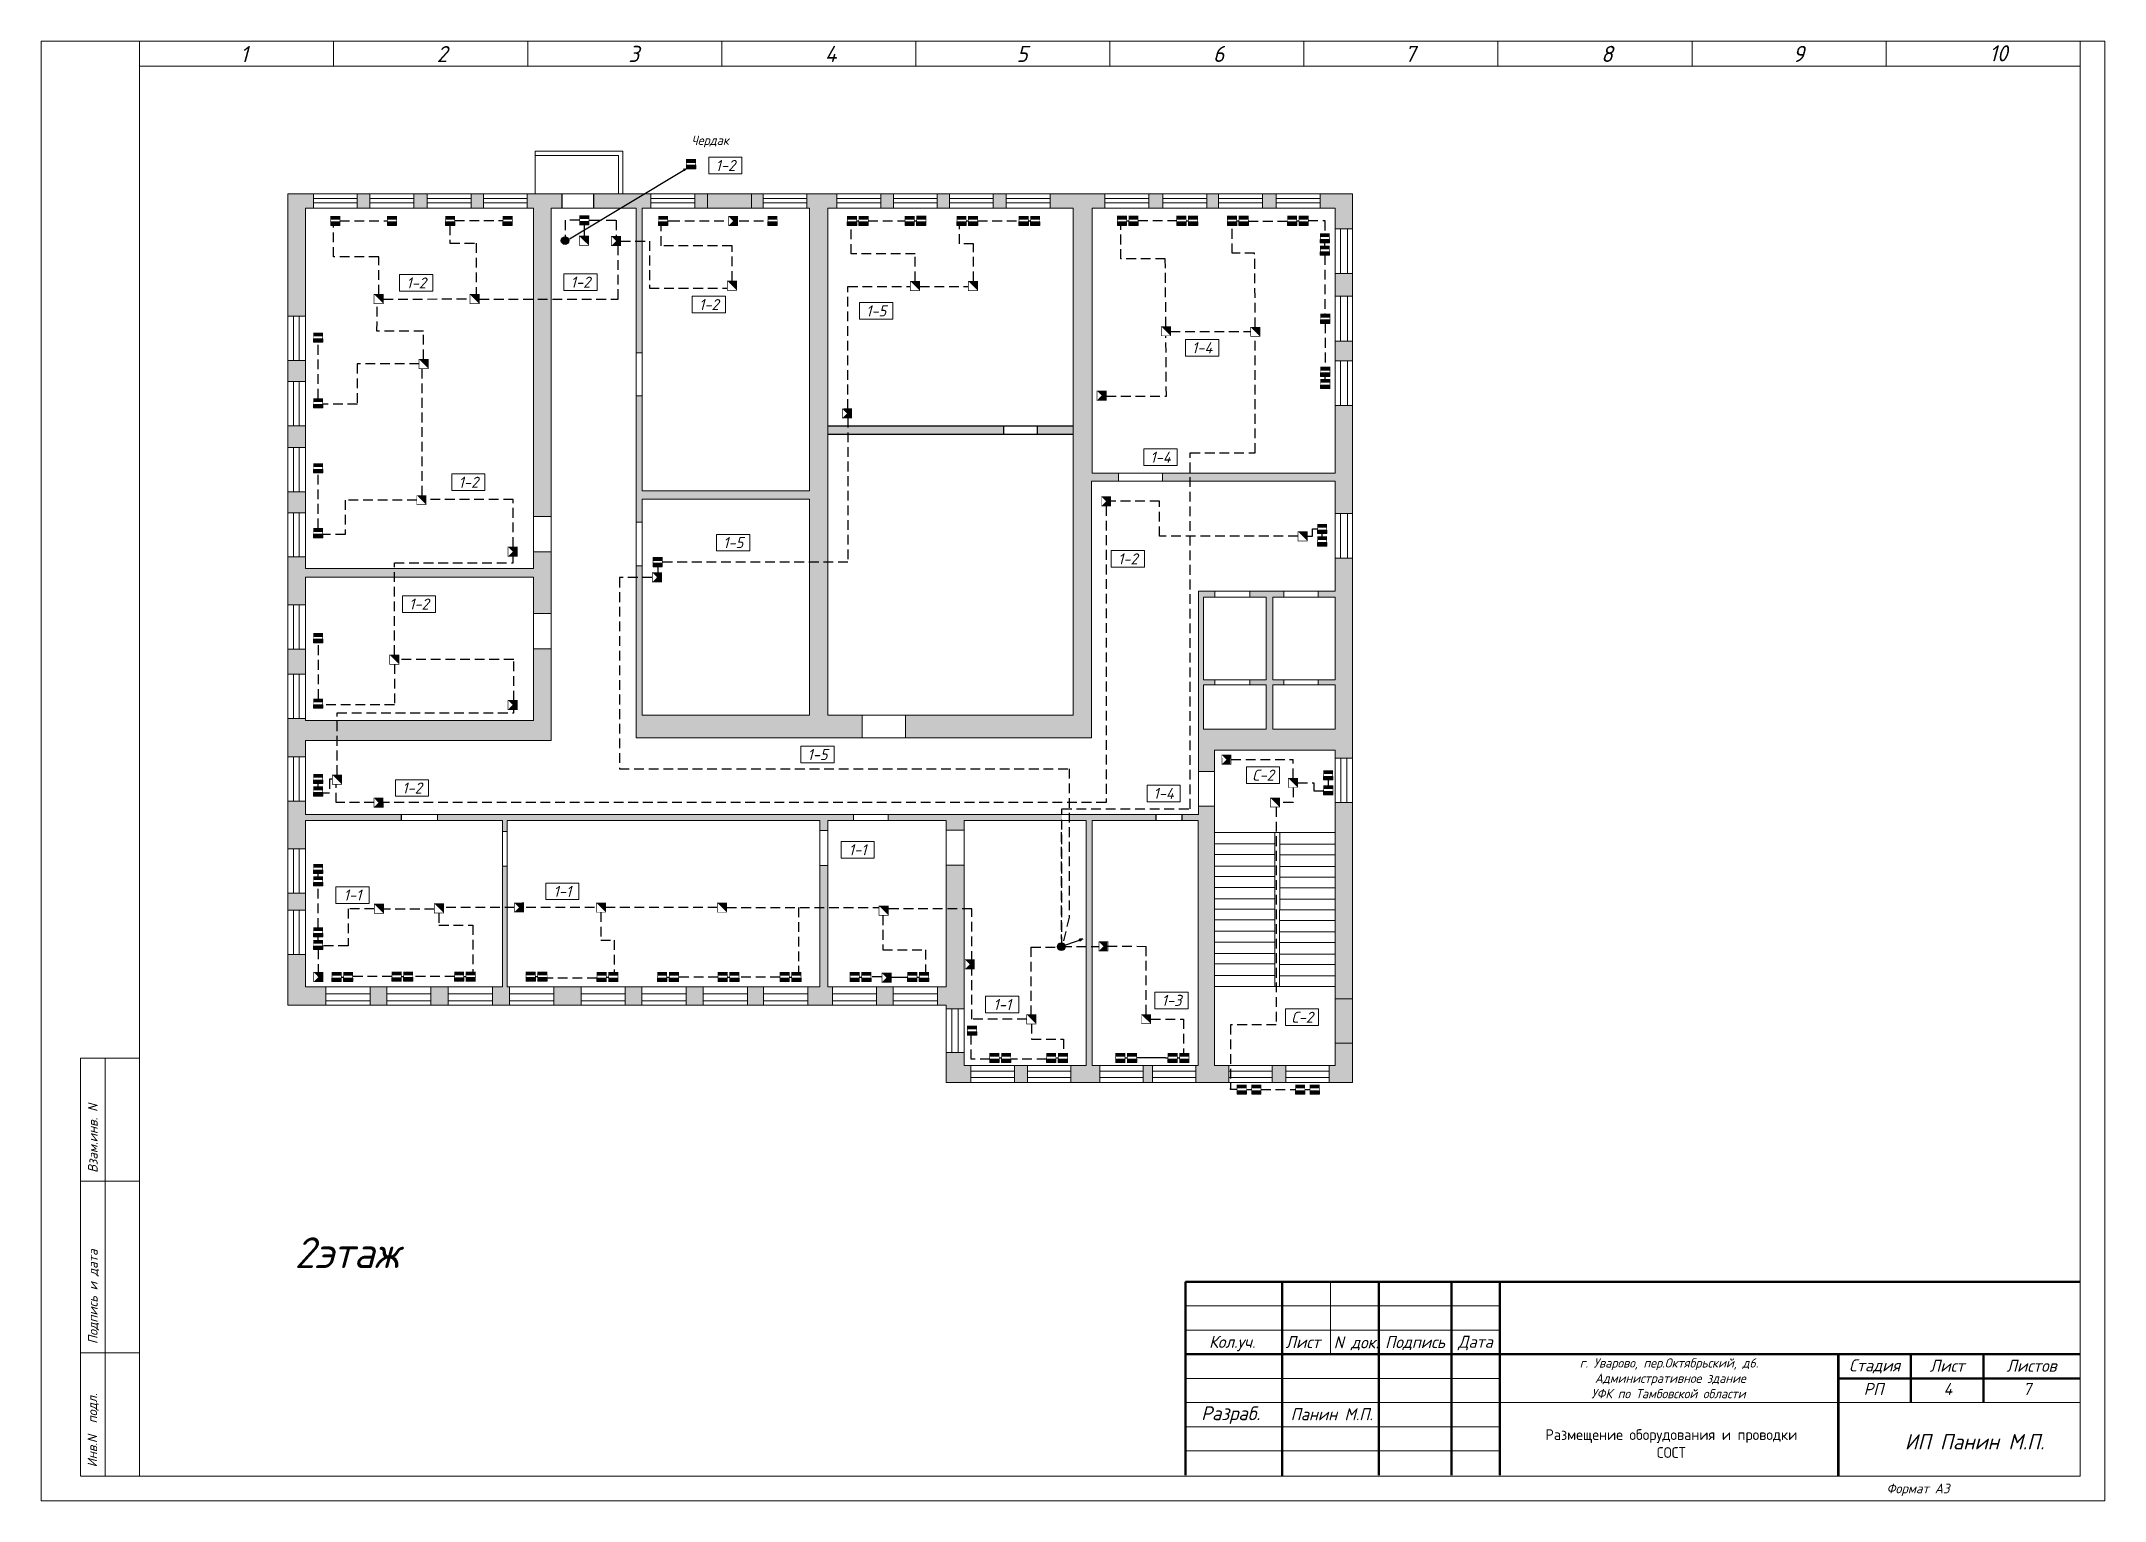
# Model space of a CAD drawing. Header units: inches. Extents: x -24 to 3888, y 393 to 1828.
# Drawn here: x 3393.6 to 3528, y 1248.1 to 1343.1 of the extents above; entities that cross this region are included whole.
import ezdxf

# ---------------------------------------------------------------- set-up
doc = ezdxf.new("R2010")
doc.units = ezdxf.units.IN
doc.header["$MEASUREMENT"] = 0
doc.linetypes.add('Caddy_Solid', pattern=[0])
doc.linetypes.add('HIDDEN2', pattern=[4.7625, 3.175, -1.5875])
doc.layers.get('0').transparency = 0.7
for name, color, linetype in [('BLK_12_THHN', 9, 'Continuous'), ('DESC', 7, 'Continuous'), ('LINK', 9, 'Continuous')]:
    doc.layers.add(name, color=color, linetype=linetype)
doc.styles.get("Standard").update_dxf_attribs({"font": 'GOST_Common Italic_0.ttf'})

msp = doc.modelspace()

# ---------------------------------------------------------------- texts
at = {"layer": 'DESC', "lineweight": 13}
for s, height, p in [('1', 1.05, (3406.52, 1341.77)), ('2', 1.05, (3419.32, 1341.77)), ('3', 1.05, (3431.8, 1341.78)), ('4', 1.05, (3444.6, 1341.78)), ('5', 1.05, (3457.08, 1341.78)), ('6', 1.05, (3469.88, 1341.78)), ('7', 1.05, (3482.36, 1341.78)), ('8', 1.05, (3495.16, 1341.78)), ('9', 1.05, (3507.64, 1341.78)), ('10', 1.048, (3520.44, 1341.82)), ('Формат А3', 0.629, (3513.74, 1248.57))]:
    msp.add_text(s, height=height, dxfattribs=at).set_placement(p)
for s, p in [('Взам.инв. N', (3397.23, 1269.44)), ('Подпись и дата', (3397.23, 1258.29)), ('Инв.N  подл.', (3397.2, 1250.26))]:
    msp.add_text(s, height=0.6288, rotation=90, dxfattribs=at).set_placement(p)
at = {"layer": 'DESC', "color": 7, "lineweight": 15}
for s, p in [('Кол.уч.', (3469.62, 1258.04)), ('Лист', (3474.6, 1258.03)), ('N док.', (3477.74, 1258.01)), ('РП', (3512.26, 1254.97)), ('4', (3517.46, 1254.97)), ('7', (3522.63, 1254.97))]:
    msp.add_text(s, height=0.787, dxfattribs=at).set_placement(p)
at = {"layer": 'DESC', "color": 0, "lineweight": 15, "insert": (3428.22, 1336.98), "char_height": 0.6, "attachment_point": 1, "line_spacing_factor": 0.6}
msp.add_mtext_dynamic_manual_height_columns('\\pi7.68145;Чердак', width=17.9743, gutter_width=1, heights=[1.74], dxfattribs=at)
at = {"layer": 'DESC', "color": 0, "char_height": 0.72, "width": 2.16, "attachment_point": 5}
for s, insert in [('1-2', (3438.12, 1335.04)), ('1-2', (3417.98, 1327.39)), ('1-2', (3428.68, 1327.44)), ('1-2', (3437.04, 1325.98)), ('1-5', (3447.94, 1325.57)), ('1-4', (3469.17, 1323.17)), ('1-4', (3466.46, 1316.04)), ('1-2', (3421.38, 1314.41)), ('1-5', (3438.63, 1310.48)), ('1-2', (3464.33, 1309.42)), ('1-2', (3418.16, 1306.48)), ('1-5', (3444.12, 1296.68)), ('C-2', (3473.13, 1295.34)), ('1-2', (3417.71, 1294.5)), ('1-4', (3466.66, 1294.15)), ('1-1', (3446.73, 1290.48)), ('1-1', (3413.83, 1287.53)), ('1-1', (3427.5, 1287.77)), ('1-3', (3467.18, 1280.67)), ('1-1', (3456.15, 1280.4)), ('C-2', (3475.68, 1279.57))]:
    msp.add_mtext(s, dxfattribs=dict(at, insert=insert))
at = {"layer": 'DESC', "color": 0, "lineweight": 15, "attachment_point": 1}
for s, width, heights, insert, char_height in [('\\pi4.89471;2этаж', 17.9743, [1.74], (3405.17, 1265.24), 2), ('\\pi23.5148;г. Уварово, пер.Октябрьский, д6.\\P\\pi24.5048;Административное здание \\P\\pi24.27003;УФК по Тамбовской области', 59.1919, [0], (3470.25, 1257.36), 0.6)]:
    msp.add_mtext_dynamic_manual_height_columns(s, width=width, gutter_width=1, heights=heights, dxfattribs=dict(at, insert=insert, char_height=char_height))
at = {"layer": 'DESC', "lineweight": 15, "char_height": 0.787, "attachment_point": 5}
for s, insert, width in [('Подпись', (3483.04, 1258.36), 4.725), ('Дата', (3486.97, 1258.36), 3.15), ('Панин М.П.', (3477.61, 1253.72), 6.3)]:
    msp.add_mtext(s, dxfattribs=dict(at, insert=insert, width=width))
at = {"layer": 'DESC', "color": 0, "lineweight": 15, "attachment_point": 5}
for s, insert, char_height, width in [('Стадия', (3512.97, 1256.84), 0.787, 4.725), ('Лист', (3517.69, 1256.88), 0.787, 5.67), ('Листов', (3523.19, 1256.88), 0.787, 5.3325), ('Разраб.', (3471.03, 1253.66), 0.9, 7.0924), ('{\\fGOST Common|b0|i0|c204|p34;Размещение оборудования и проводки\\PСОСТ}', (3499.73, 1251.81), 0.7, 25.2)]:
    msp.add_mtext(s, dxfattribs=dict(at, insert=insert, char_height=char_height, width=width))
at = {"layer": 'DESC', "lineweight": 15, "insert": (3510.13, 1252.43), "char_height": 1, "attachment_point": 1}
msp.add_mtext_dynamic_manual_height_columns('\\pi4.80835;ИП Панин М.П.', width=17.9743, gutter_width=1, heights=[1.74], dxfattribs=at)

# ---------------------------------------------------------------- blocks, each defined once
blk = doc.blocks.new('Звуковой')
blk.add_lwpolyline([(0.1, 2.9, 0, 4, 0), (1.5, 1.51, 4, 4, 0)], format="xyseb")
at = {"const_width": 0.2}
blk.add_lwpolyline([(0, 0), (0, 3), (3, 3), (3, 0)], close=True, dxfattribs=at)
blk = doc.blocks.new('Объем')
at = {"const_width": 0.2}
blk.add_lwpolyline([(0, 0), (0, 3), (3, 3), (3, 0)], close=True, dxfattribs=at)
for points in [[(0.21, 2.94), (0.21, 0.09)], [(0.41, 2.94), (0.41, 0.09)], [(0.61, 2.94), (0.61, 0.09)], [(0.8, 2.94), (0.8, 0.09)], [(1.01, 2.94), (1.01, 0.09)], [(1.21, 2.94), (1.21, 0.09)], [(1.39, 1.52), (2.81, 2.97)], [(1.39, 2.94), (1.39, 0.09)], [(1.39, 1.48), (2.82, 0.03)], [(1.56, 2.93), (1.56, 1.76)], [(1.56, 0.09), (1.56, 1.25)], [(1.74, 0.06), (1.74, 1.05)], [(1.76, 2.94), (1.76, 1.94)], [(1.94, 2.95), (1.94, 2.15)], [(1.94, 0.06), (1.94, 0.87)], [(2.13, 2.93), (2.13, 2.33)], [(2.13, 0.05), (2.13, 0.66)], [(2.3, 2.93), (2.3, 2.52)], [(2.31, 0.06), (2.31, 0.48)], [(2.49, 2.94), (2.49, 2.7)], [(2.49, 0.07), (2.49, 0.29)]]:
    blk.add_lwpolyline(points, dxfattribs=at)

# ---------------------------------------------------------------- hatches: boundary and pattern name
at = {"layer": 'BLK_12_THHN'}
h = msp.add_hatch(color=0, dxfattribs=at)
h.dxf.hatch_style = 1
h.paths.add_polyline_path([(3435.61, 1334.81), (3435.44, 1334.75), (3435.46, 1334.66)])
h.paths.add_polyline_path([(3435.41, 1334.83), (3435.44, 1334.75), (3435.61, 1334.81)])
h = msp.add_hatch(color=0, dxfattribs=at)
h.dxf.hatch_style = 1
h.paths.add_polyline_path([(3427.93, 1330.15, 1), (3427.44, 1330.15, 1)])
h = msp.add_hatch(color=0, dxfattribs=at)
h.dxf.hatch_style = 1
h.paths.add_polyline_path([(3460.25, 1284.17, 1), (3459.75, 1284.17, 1)])
h = msp.add_hatch(color=0, dxfattribs=at)
h.dxf.hatch_style = 1
h.paths.add_polyline_path([(3461.39, 1284.65), (3461.22, 1284.59), (3461.25, 1284.5)])
h.paths.add_polyline_path([(3461.19, 1284.66), (3461.22, 1284.59), (3461.39, 1284.65)])
h = msp.add_hatch(color=0, dxfattribs=at)
h.dxf.hatch_style = 1
h.paths.add_polyline_path([(3477.84, 1277.89), (3478.97, 1277.89), (3478.97, 1280.77), (3477.84, 1280.77)])
at = {"layer": 'DESC', "lineweight": 15}
h = msp.add_hatch(color=0, dxfattribs=at)
h.dxf.hatch_style = 1
h.paths.add_polyline_path([(3435.58, 1335.06), (3435.58, 1334.83), (3436.19, 1334.83), (3436.19, 1335.06)])
h.paths.add_polyline_path([(3436.19, 1335.21), (3436.19, 1335.44), (3435.58, 1335.44), (3435.58, 1335.21)])
h = msp.add_hatch(color=0, dxfattribs=at)
h.dxf.hatch_style = 1
h.paths.add_polyline_path([(3412.41, 1331.36), (3412.41, 1331.14), (3413.01, 1331.14), (3413.01, 1331.36)])
h.paths.add_polyline_path([(3413.01, 1331.52), (3413.01, 1331.74), (3412.41, 1331.74), (3412.41, 1331.52)])
h = msp.add_hatch(color=0, dxfattribs=at)
h.dxf.hatch_style = 1
h.paths.add_polyline_path([(3416.1, 1331.36), (3416.1, 1331.14), (3416.7, 1331.14), (3416.7, 1331.36)])
h.paths.add_polyline_path([(3416.7, 1331.52), (3416.7, 1331.74), (3416.1, 1331.74), (3416.1, 1331.52)])
h = msp.add_hatch(color=0, dxfattribs=at)
h.dxf.hatch_style = 1
h.paths.add_polyline_path([(3419.89, 1331.36), (3419.89, 1331.14), (3420.49, 1331.14), (3420.49, 1331.36)])
h.paths.add_polyline_path([(3420.49, 1331.52), (3420.49, 1331.74), (3419.89, 1331.74), (3419.89, 1331.52)])
h = msp.add_hatch(color=0, dxfattribs=at)
h.dxf.hatch_style = 1
h.paths.add_polyline_path([(3423.63, 1331.36), (3423.63, 1331.14), (3424.24, 1331.14), (3424.24, 1331.36)])
h.paths.add_polyline_path([(3424.24, 1331.52), (3424.24, 1331.74), (3423.63, 1331.74), (3423.63, 1331.52)])
h = msp.add_hatch(color=0, dxfattribs=at)
h.dxf.hatch_style = 1
h.paths.add_polyline_path([(3428.63, 1331.39), (3428.63, 1331.17), (3429.23, 1331.17), (3429.23, 1331.39)])
h.paths.add_polyline_path([(3429.23, 1331.55), (3429.23, 1331.77), (3428.63, 1331.77), (3428.63, 1331.55)])
h = msp.add_hatch(color=0, dxfattribs=at)
h.dxf.hatch_style = 1
h.paths.add_polyline_path([(3433.76, 1331.36), (3433.76, 1331.13), (3434.36, 1331.13), (3434.36, 1331.36)])
h.paths.add_polyline_path([(3434.36, 1331.51), (3434.36, 1331.74), (3433.76, 1331.74), (3433.76, 1331.51)])
h = msp.add_hatch(color=0, dxfattribs=at)
h.dxf.hatch_style = 1
h.paths.add_polyline_path([(3440.89, 1331.36), (3440.89, 1331.13), (3441.49, 1331.13), (3441.49, 1331.36)])
h.paths.add_polyline_path([(3441.49, 1331.51), (3441.49, 1331.74), (3440.89, 1331.74), (3440.89, 1331.51)])
h = msp.add_hatch(color=0, dxfattribs=at)
h.dxf.hatch_style = 1
h.paths.add_polyline_path([(3446.06, 1331.36), (3446.06, 1331.13), (3446.67, 1331.13), (3446.67, 1331.36)])
h.paths.add_polyline_path([(3446.67, 1331.51), (3446.67, 1331.74), (3446.06, 1331.74), (3446.06, 1331.51)])
h = msp.add_hatch(color=0, dxfattribs=at)
h.dxf.hatch_style = 1
h.paths.add_polyline_path([(3446.81, 1331.36), (3446.81, 1331.14), (3447.42, 1331.14), (3447.42, 1331.36)])
h.paths.add_polyline_path([(3447.42, 1331.52), (3447.42, 1331.74), (3446.81, 1331.74), (3446.81, 1331.52)])
h = msp.add_hatch(color=0, dxfattribs=at)
h.dxf.hatch_style = 1
h.paths.add_polyline_path([(3449.82, 1331.36), (3449.82, 1331.14), (3450.42, 1331.14), (3450.42, 1331.36)])
h.paths.add_polyline_path([(3450.42, 1331.52), (3450.42, 1331.74), (3449.82, 1331.74), (3449.82, 1331.52)])
h = msp.add_hatch(color=0, dxfattribs=at)
h.dxf.hatch_style = 1
h.paths.add_polyline_path([(3450.57, 1331.37), (3450.57, 1331.14), (3451.18, 1331.14), (3451.18, 1331.37)])
h.paths.add_polyline_path([(3451.18, 1331.52), (3451.18, 1331.75), (3450.57, 1331.75), (3450.57, 1331.52)])
h = msp.add_hatch(color=0, dxfattribs=at)
h.dxf.hatch_style = 1
h.paths.add_polyline_path([(3453.2, 1331.36), (3453.2, 1331.14), (3453.8, 1331.14), (3453.8, 1331.36)])
h.paths.add_polyline_path([(3453.8, 1331.52), (3453.8, 1331.74), (3453.2, 1331.74), (3453.2, 1331.52)])
h = msp.add_hatch(color=0, dxfattribs=at)
h.dxf.hatch_style = 1
h.paths.add_polyline_path([(3453.95, 1331.36), (3453.95, 1331.14), (3454.55, 1331.14), (3454.55, 1331.36)])
h.paths.add_polyline_path([(3454.55, 1331.52), (3454.55, 1331.74), (3453.95, 1331.74), (3453.95, 1331.52)])
h = msp.add_hatch(color=0, dxfattribs=at)
h.dxf.hatch_style = 1
h.paths.add_polyline_path([(3457.24, 1331.36), (3457.24, 1331.14), (3457.85, 1331.14), (3457.85, 1331.36)])
h.paths.add_polyline_path([(3457.85, 1331.52), (3457.85, 1331.74), (3457.24, 1331.74), (3457.24, 1331.52)])
h = msp.add_hatch(color=0, dxfattribs=at)
h.dxf.hatch_style = 1
h.paths.add_polyline_path([(3458, 1331.36), (3458, 1331.14), (3458.6, 1331.14), (3458.6, 1331.36)])
h.paths.add_polyline_path([(3458.6, 1331.52), (3458.6, 1331.74), (3458, 1331.74), (3458, 1331.52)])
h = msp.add_hatch(color=0, dxfattribs=at)
h.dxf.hatch_style = 1
h.paths.add_polyline_path([(3463.65, 1331.37), (3463.65, 1331.14), (3464.25, 1331.14), (3464.25, 1331.37)])
h.paths.add_polyline_path([(3464.25, 1331.52), (3464.25, 1331.75), (3463.65, 1331.75), (3463.65, 1331.52)])
h = msp.add_hatch(color=0, dxfattribs=at)
h.dxf.hatch_style = 1
h.paths.add_polyline_path([(3464.4, 1331.37), (3464.4, 1331.14), (3465, 1331.14), (3465, 1331.37)])
h.paths.add_polyline_path([(3465, 1331.52), (3465, 1331.75), (3464.4, 1331.75), (3464.4, 1331.52)])
h = msp.add_hatch(color=0, dxfattribs=at)
h.dxf.hatch_style = 1
h.paths.add_polyline_path([(3467.52, 1331.37), (3467.52, 1331.14), (3468.13, 1331.14), (3468.13, 1331.37)])
h.paths.add_polyline_path([(3468.13, 1331.52), (3468.13, 1331.75), (3467.52, 1331.75), (3467.52, 1331.52)])
h = msp.add_hatch(color=0, dxfattribs=at)
h.dxf.hatch_style = 1
h.paths.add_polyline_path([(3468.28, 1331.37), (3468.28, 1331.14), (3468.88, 1331.14), (3468.88, 1331.37)])
h.paths.add_polyline_path([(3468.88, 1331.52), (3468.88, 1331.75), (3468.28, 1331.75), (3468.28, 1331.52)])
h = msp.add_hatch(color=0, dxfattribs=at)
h.dxf.hatch_style = 1
h.paths.add_polyline_path([(3470.82, 1331.37), (3470.82, 1331.14), (3471.42, 1331.14), (3471.42, 1331.37)])
h.paths.add_polyline_path([(3471.42, 1331.52), (3471.42, 1331.75), (3470.82, 1331.75), (3470.82, 1331.52)])
h = msp.add_hatch(color=0, dxfattribs=at)
h.dxf.hatch_style = 1
h.paths.add_polyline_path([(3471.57, 1331.37), (3471.57, 1331.14), (3472.18, 1331.14), (3472.18, 1331.37)])
h.paths.add_polyline_path([(3472.18, 1331.52), (3472.18, 1331.75), (3471.57, 1331.75), (3471.57, 1331.52)])
h = msp.add_hatch(color=0, dxfattribs=at)
h.dxf.hatch_style = 1
h.paths.add_polyline_path([(3474.73, 1331.37), (3474.73, 1331.14), (3475.33, 1331.14), (3475.33, 1331.37)])
h.paths.add_polyline_path([(3475.33, 1331.52), (3475.33, 1331.75), (3474.73, 1331.75), (3474.73, 1331.52)])
h = msp.add_hatch(color=0, dxfattribs=at)
h.dxf.hatch_style = 1
h.paths.add_polyline_path([(3475.48, 1331.37), (3475.48, 1331.14), (3476.08, 1331.14), (3476.08, 1331.37)])
h.paths.add_polyline_path([(3476.08, 1331.52), (3476.08, 1331.75), (3475.48, 1331.75), (3475.48, 1331.52)])
h = msp.add_hatch(color=0, dxfattribs=at)
h.dxf.hatch_style = 1
h.paths.add_polyline_path([(3476.86, 1330.22), (3476.86, 1330), (3477.46, 1330), (3477.46, 1330.22)])
h.paths.add_polyline_path([(3477.46, 1330.38), (3477.46, 1330.6), (3476.86, 1330.6), (3476.86, 1330.38)])
h = msp.add_hatch(color=0, dxfattribs=at)
h.dxf.hatch_style = 1
h.paths.add_polyline_path([(3476.86, 1329.42), (3476.86, 1329.2), (3477.46, 1329.2), (3477.46, 1329.42)])
h.paths.add_polyline_path([(3477.46, 1329.58), (3477.46, 1329.8), (3476.86, 1329.8), (3476.86, 1329.58)])
h = msp.add_hatch(color=0, dxfattribs=at)
h.dxf.hatch_style = 1
h.paths.add_polyline_path([(3476.88, 1324.98), (3476.88, 1324.76), (3477.49, 1324.76), (3477.49, 1324.98)])
h.paths.add_polyline_path([(3477.49, 1325.14), (3477.49, 1325.36), (3476.88, 1325.36), (3476.88, 1325.14)])
h = msp.add_hatch(color=0, dxfattribs=at)
h.dxf.hatch_style = 1
h.paths.add_polyline_path([(3411.29, 1323.76), (3411.29, 1323.53), (3411.89, 1323.53), (3411.89, 1323.76)])
h.paths.add_polyline_path([(3411.89, 1323.91), (3411.89, 1324.14), (3411.29, 1324.14), (3411.29, 1323.91)])
h = msp.add_hatch(color=0, dxfattribs=at)
h.dxf.hatch_style = 1
h.paths.add_polyline_path([(3476.88, 1321.53), (3476.88, 1321.3), (3477.49, 1321.3), (3477.49, 1321.53)])
h.paths.add_polyline_path([(3477.49, 1321.68), (3477.49, 1321.91), (3476.88, 1321.91), (3476.88, 1321.68)])
h = msp.add_hatch(color=0, dxfattribs=at)
h.dxf.hatch_style = 1
h.paths.add_polyline_path([(3411.29, 1319.48), (3411.29, 1319.25), (3411.89, 1319.25), (3411.89, 1319.48)])
h.paths.add_polyline_path([(3411.89, 1319.63), (3411.89, 1319.86), (3411.29, 1319.86), (3411.29, 1319.63)])
h = msp.add_hatch(color=0, dxfattribs=at)
h.dxf.hatch_style = 1
h.paths.add_polyline_path([(3476.88, 1320.73), (3476.88, 1320.51), (3477.49, 1320.51), (3477.49, 1320.73)])
h.paths.add_polyline_path([(3477.49, 1320.89), (3477.49, 1321.11), (3476.88, 1321.11), (3476.88, 1320.89)])
h = msp.add_hatch(color=0, dxfattribs=at)
h.dxf.hatch_style = 1
h.paths.add_polyline_path([(3411.29, 1315.25), (3411.29, 1315.02), (3411.89, 1315.02), (3411.89, 1315.25)])
h.paths.add_polyline_path([(3411.89, 1315.41), (3411.89, 1315.63), (3411.29, 1315.63), (3411.29, 1315.41)])
h = msp.add_hatch(color=0, dxfattribs=at)
h.dxf.hatch_style = 1
h.paths.add_polyline_path([(3411.29, 1311.03), (3411.29, 1310.8), (3411.89, 1310.8), (3411.89, 1311.03)])
h.paths.add_polyline_path([(3411.89, 1311.18), (3411.89, 1311.41), (3411.29, 1311.41), (3411.29, 1311.18)])
h = msp.add_hatch(color=0, dxfattribs=at)
h.dxf.hatch_style = 1
h.paths.add_polyline_path([(3476.69, 1311.3), (3476.69, 1311.08), (3477.29, 1311.08), (3477.29, 1311.3)])
h.paths.add_polyline_path([(3477.29, 1311.46), (3477.29, 1311.68), (3476.69, 1311.68), (3476.69, 1311.46)])
h = msp.add_hatch(color=0, dxfattribs=at)
h.dxf.hatch_style = 1
h.paths.add_polyline_path([(3476.69, 1310.49), (3476.69, 1310.26), (3477.29, 1310.26), (3477.29, 1310.49)])
h.paths.add_polyline_path([(3477.29, 1310.65), (3477.29, 1310.87), (3476.69, 1310.87), (3476.69, 1310.65)])
h = msp.add_hatch(color=0, dxfattribs=at)
h.dxf.hatch_style = 1
h.paths.add_polyline_path([(3433.41, 1309.14), (3433.41, 1308.91), (3434.01, 1308.91), (3434.01, 1309.14)])
h.paths.add_polyline_path([(3434.01, 1309.29), (3434.01, 1309.52), (3433.41, 1309.52), (3433.41, 1309.29)])
h = msp.add_hatch(color=0, dxfattribs=at)
h.dxf.hatch_style = 1
h.paths.add_polyline_path([(3411.29, 1304.19), (3411.29, 1303.96), (3411.89, 1303.96), (3411.89, 1304.19)])
h.paths.add_polyline_path([(3411.89, 1304.34), (3411.89, 1304.57), (3411.29, 1304.57), (3411.29, 1304.34)])
h = msp.add_hatch(color=0, dxfattribs=at)
h.dxf.hatch_style = 1
h.paths.add_polyline_path([(3411.29, 1299.92), (3411.29, 1299.69), (3411.89, 1299.69), (3411.89, 1299.92)])
h.paths.add_polyline_path([(3411.89, 1300.07), (3411.89, 1300.3), (3411.29, 1300.3), (3411.29, 1300.07)])
h = msp.add_hatch(color=0, dxfattribs=at)
h.dxf.hatch_style = 1
h.paths.add_polyline_path([(3477.08, 1295.25), (3477.08, 1295.03), (3477.68, 1295.03), (3477.68, 1295.25)])
h.paths.add_polyline_path([(3477.68, 1295.41), (3477.68, 1295.63), (3477.08, 1295.63), (3477.08, 1295.41)])
h = msp.add_hatch(color=0, dxfattribs=at)
h.dxf.hatch_style = 1
h.paths.add_polyline_path([(3411.29, 1295.01), (3411.29, 1294.79), (3411.89, 1294.79), (3411.89, 1295.01)])
h.paths.add_polyline_path([(3411.89, 1295.17), (3411.89, 1295.39), (3411.29, 1295.39), (3411.29, 1295.17)])
h = msp.add_hatch(color=0, dxfattribs=at)
h.dxf.hatch_style = 1
h.paths.add_polyline_path([(3411.29, 1294.2), (3411.29, 1293.98), (3411.89, 1293.98), (3411.89, 1294.2)])
h.paths.add_polyline_path([(3411.89, 1294.36), (3411.89, 1294.58), (3411.29, 1294.58), (3411.29, 1294.36)])
h = msp.add_hatch(color=0, dxfattribs=at)
h.dxf.hatch_style = 1
h.paths.add_polyline_path([(3477.08, 1294.27), (3477.08, 1294.05), (3477.69, 1294.05), (3477.69, 1294.27)])
h.paths.add_polyline_path([(3477.69, 1294.43), (3477.69, 1294.65), (3477.08, 1294.65), (3477.08, 1294.43)])
h = msp.add_hatch(color=0, dxfattribs=at)
h.dxf.hatch_style = 1
h.paths.add_polyline_path([(3411.29, 1289.15), (3411.29, 1288.93), (3411.89, 1288.93), (3411.89, 1289.15)])
h.paths.add_polyline_path([(3411.89, 1289.31), (3411.89, 1289.53), (3411.29, 1289.53), (3411.29, 1289.31)])
h = msp.add_hatch(color=0, dxfattribs=at)
h.dxf.hatch_style = 1
h.paths.add_polyline_path([(3411.29, 1288.34), (3411.29, 1288.12), (3411.89, 1288.12), (3411.89, 1288.34)])
h.paths.add_polyline_path([(3411.89, 1288.5), (3411.89, 1288.72), (3411.29, 1288.72), (3411.29, 1288.5)])
h = msp.add_hatch(color=0, dxfattribs=at)
h.dxf.hatch_style = 1
h.paths.add_polyline_path([(3411.29, 1285.02), (3411.29, 1284.8), (3411.89, 1284.8), (3411.89, 1285.02)])
h.paths.add_polyline_path([(3411.89, 1285.18), (3411.89, 1285.4), (3411.29, 1285.4), (3411.29, 1285.18)])
h = msp.add_hatch(color=0, dxfattribs=at)
h.dxf.hatch_style = 1
h.paths.add_polyline_path([(3411.29, 1284.21), (3411.29, 1283.99), (3411.89, 1283.99), (3411.89, 1284.21)])
h.paths.add_polyline_path([(3411.89, 1284.37), (3411.89, 1284.59), (3411.29, 1284.59), (3411.29, 1284.37)])
h = msp.add_hatch(color=0, dxfattribs=at)
h.dxf.hatch_style = 1
h.paths.add_polyline_path([(3412.49, 1282.11), (3412.49, 1281.89), (3413.1, 1281.89), (3413.1, 1282.11)])
h.paths.add_polyline_path([(3413.1, 1282.27), (3413.1, 1282.49), (3412.49, 1282.49), (3412.49, 1282.27)])
h = msp.add_hatch(color=0, dxfattribs=at)
h.dxf.hatch_style = 1
h.paths.add_polyline_path([(3413.25, 1282.11), (3413.25, 1281.89), (3413.85, 1281.89), (3413.85, 1282.11)])
h.paths.add_polyline_path([(3413.85, 1282.27), (3413.85, 1282.49), (3413.25, 1282.49), (3413.25, 1282.27)])
h = msp.add_hatch(color=0, dxfattribs=at)
h.dxf.hatch_style = 1
h.paths.add_polyline_path([(3416.4, 1282.14), (3416.4, 1281.92), (3417.01, 1281.92), (3417.01, 1282.14)])
h.paths.add_polyline_path([(3417.01, 1282.3), (3417.01, 1282.52), (3416.4, 1282.52), (3416.4, 1282.3)])
h = msp.add_hatch(color=0, dxfattribs=at)
h.dxf.hatch_style = 1
h.paths.add_polyline_path([(3417.16, 1282.15), (3417.16, 1281.92), (3417.76, 1281.92), (3417.76, 1282.15)])
h.paths.add_polyline_path([(3417.76, 1282.3), (3417.76, 1282.53), (3417.16, 1282.53), (3417.16, 1282.3)])
h = msp.add_hatch(color=0, dxfattribs=at)
h.dxf.hatch_style = 1
h.paths.add_polyline_path([(3420.48, 1282.14), (3420.48, 1281.92), (3421.08, 1281.92), (3421.08, 1282.14)])
h.paths.add_polyline_path([(3421.08, 1282.3), (3421.08, 1282.52), (3420.48, 1282.52), (3420.48, 1282.3)])
h = msp.add_hatch(color=0, dxfattribs=at)
h.dxf.hatch_style = 1
h.paths.add_polyline_path([(3421.23, 1282.15), (3421.23, 1281.92), (3421.83, 1281.92), (3421.83, 1282.15)])
h.paths.add_polyline_path([(3421.83, 1282.3), (3421.83, 1282.53), (3421.23, 1282.53), (3421.23, 1282.3)])
h = msp.add_hatch(color=0, dxfattribs=at)
h.dxf.hatch_style = 1
h.paths.add_polyline_path([(3425.14, 1282.15), (3425.14, 1281.92), (3425.74, 1281.92), (3425.74, 1282.15)])
h.paths.add_polyline_path([(3425.74, 1282.3), (3425.74, 1282.53), (3425.14, 1282.53), (3425.14, 1282.3)])
h = msp.add_hatch(color=0, dxfattribs=at)
h.dxf.hatch_style = 1
h.paths.add_polyline_path([(3425.9, 1282.15), (3425.9, 1281.92), (3426.51, 1281.92), (3426.51, 1282.15)])
h.paths.add_polyline_path([(3426.51, 1282.3), (3426.51, 1282.53), (3425.9, 1282.53), (3425.9, 1282.3)])
h = msp.add_hatch(color=0, dxfattribs=at)
h.dxf.hatch_style = 1
h.paths.add_polyline_path([(3429.75, 1282.11), (3429.75, 1281.89), (3430.36, 1281.89), (3430.36, 1282.11)])
h.paths.add_polyline_path([(3430.36, 1282.27), (3430.36, 1282.49), (3429.75, 1282.49), (3429.75, 1282.27)])
h = msp.add_hatch(color=0, dxfattribs=at)
h.dxf.hatch_style = 1
h.paths.add_polyline_path([(3430.52, 1282.11), (3430.52, 1281.89), (3431.12, 1281.89), (3431.12, 1282.11)])
h.paths.add_polyline_path([(3431.12, 1282.27), (3431.12, 1282.49), (3430.52, 1282.49), (3430.52, 1282.27)])
h = msp.add_hatch(color=0, dxfattribs=at)
h.dxf.hatch_style = 1
h.paths.add_polyline_path([(3433.7, 1282.11), (3433.7, 1281.89), (3434.3, 1281.89), (3434.3, 1282.11)])
h.paths.add_polyline_path([(3434.3, 1282.27), (3434.3, 1282.49), (3433.7, 1282.49), (3433.7, 1282.27)])
h = msp.add_hatch(color=0, dxfattribs=at)
h.dxf.hatch_style = 1
h.paths.add_polyline_path([(3434.46, 1282.11), (3434.46, 1281.89), (3435.07, 1281.89), (3435.07, 1282.11)])
h.paths.add_polyline_path([(3435.07, 1282.27), (3435.07, 1282.49), (3434.46, 1282.49), (3434.46, 1282.27)])
h = msp.add_hatch(color=0, dxfattribs=at)
h.dxf.hatch_style = 1
h.paths.add_polyline_path([(3437.64, 1282.11), (3437.64, 1281.89), (3438.24, 1281.89), (3438.24, 1282.11)])
h.paths.add_polyline_path([(3438.24, 1282.27), (3438.24, 1282.49), (3437.64, 1282.49), (3437.64, 1282.27)])
h = msp.add_hatch(color=0, dxfattribs=at)
h.dxf.hatch_style = 1
h.paths.add_polyline_path([(3438.4, 1282.11), (3438.4, 1281.89), (3439.01, 1281.89), (3439.01, 1282.11)])
h.paths.add_polyline_path([(3439.01, 1282.27), (3439.01, 1282.49), (3438.4, 1282.49), (3438.4, 1282.27)])
h = msp.add_hatch(color=0, dxfattribs=at)
h.dxf.hatch_style = 1
h.paths.add_polyline_path([(3441.68, 1282.11), (3441.68, 1281.89), (3442.28, 1281.89), (3442.28, 1282.11)])
h.paths.add_polyline_path([(3442.28, 1282.27), (3442.28, 1282.49), (3441.68, 1282.49), (3441.68, 1282.27)])
h = msp.add_hatch(color=0, dxfattribs=at)
h.dxf.hatch_style = 1
h.paths.add_polyline_path([(3442.44, 1282.11), (3442.44, 1281.89), (3443.05, 1281.89), (3443.05, 1282.11)])
h.paths.add_polyline_path([(3443.05, 1282.27), (3443.05, 1282.49), (3442.44, 1282.49), (3442.44, 1282.27)])
h = msp.add_hatch(color=0, dxfattribs=at)
h.dxf.hatch_style = 1
h.paths.add_polyline_path([(3446.24, 1282.11), (3446.24, 1281.89), (3446.84, 1281.89), (3446.84, 1282.11)])
h.paths.add_polyline_path([(3446.84, 1282.27), (3446.84, 1282.49), (3446.24, 1282.49), (3446.24, 1282.27)])
h = msp.add_hatch(color=0, dxfattribs=at)
h.dxf.hatch_style = 1
h.paths.add_polyline_path([(3447, 1282.11), (3447, 1281.89), (3447.61, 1281.89), (3447.61, 1282.11)])
h.paths.add_polyline_path([(3447.61, 1282.27), (3447.61, 1282.49), (3447, 1282.49), (3447, 1282.27)])
h = msp.add_hatch(color=0, dxfattribs=at)
h.dxf.hatch_style = 1
h.paths.add_polyline_path([(3449.99, 1282.11), (3449.99, 1281.89), (3450.59, 1281.89), (3450.59, 1282.11)])
h.paths.add_polyline_path([(3450.59, 1282.27), (3450.59, 1282.49), (3449.99, 1282.49), (3449.99, 1282.27)])
h = msp.add_hatch(color=0, dxfattribs=at)
h.dxf.hatch_style = 1
h.paths.add_polyline_path([(3450.75, 1282.11), (3450.75, 1281.89), (3451.36, 1281.89), (3451.36, 1282.11)])
h.paths.add_polyline_path([(3451.36, 1282.27), (3451.36, 1282.49), (3450.75, 1282.49), (3450.75, 1282.27)])
h = msp.add_hatch(color=0, dxfattribs=at)
h.dxf.hatch_style = 1
h.paths.add_polyline_path([(3453.88, 1278.63), (3453.88, 1278.4), (3454.49, 1278.4), (3454.49, 1278.63)])
h.paths.add_polyline_path([(3454.49, 1278.78), (3454.49, 1279.01), (3453.88, 1279.01), (3453.88, 1278.78)])
h = msp.add_hatch(color=0, dxfattribs=at)
h.dxf.hatch_style = 1
h.paths.add_polyline_path([(3455.34, 1276.84), (3455.34, 1276.62), (3455.95, 1276.62), (3455.95, 1276.84)])
h.paths.add_polyline_path([(3455.95, 1277), (3455.95, 1277.22), (3455.34, 1277.22), (3455.34, 1277)])
h = msp.add_hatch(color=0, dxfattribs=at)
h.dxf.hatch_style = 1
h.paths.add_polyline_path([(3456.11, 1276.84), (3456.11, 1276.62), (3456.71, 1276.62), (3456.71, 1276.84)])
h.paths.add_polyline_path([(3456.71, 1277), (3456.71, 1277.22), (3456.11, 1277.22), (3456.11, 1277)])
h = msp.add_hatch(color=0, dxfattribs=at)
h.dxf.hatch_style = 1
h.paths.add_polyline_path([(3459.04, 1276.84), (3459.04, 1276.62), (3459.64, 1276.62), (3459.64, 1276.84)])
h.paths.add_polyline_path([(3459.64, 1277), (3459.64, 1277.22), (3459.04, 1277.22), (3459.04, 1277)])
h = msp.add_hatch(color=0, dxfattribs=at)
h.dxf.hatch_style = 1
h.paths.add_polyline_path([(3459.8, 1276.84), (3459.8, 1276.62), (3460.41, 1276.62), (3460.41, 1276.84)])
h.paths.add_polyline_path([(3460.41, 1277), (3460.41, 1277.22), (3459.8, 1277.22), (3459.8, 1277)])
h = msp.add_hatch(color=0, dxfattribs=at)
h.dxf.hatch_style = 1
h.paths.add_polyline_path([(3463.54, 1276.84), (3463.54, 1276.62), (3464.14, 1276.62), (3464.14, 1276.84)])
h.paths.add_polyline_path([(3464.14, 1277), (3464.14, 1277.22), (3463.54, 1277.22), (3463.54, 1277)])
h = msp.add_hatch(color=0, dxfattribs=at)
h.dxf.hatch_style = 1
h.paths.add_polyline_path([(3464.3, 1276.84), (3464.3, 1276.62), (3464.91, 1276.62), (3464.91, 1276.84)])
h.paths.add_polyline_path([(3464.91, 1277), (3464.91, 1277.22), (3464.3, 1277.22), (3464.3, 1277)])
h = msp.add_hatch(color=0, dxfattribs=at)
h.dxf.hatch_style = 1
h.paths.add_polyline_path([(3466.94, 1276.84), (3466.94, 1276.62), (3467.55, 1276.62), (3467.55, 1276.84)])
h.paths.add_polyline_path([(3467.55, 1277), (3467.55, 1277.22), (3466.94, 1277.22), (3466.94, 1277)])
h = msp.add_hatch(color=0, dxfattribs=at)
h.dxf.hatch_style = 1
h.paths.add_polyline_path([(3467.71, 1276.84), (3467.71, 1276.62), (3468.31, 1276.62), (3468.31, 1276.84)])
h.paths.add_polyline_path([(3468.31, 1277), (3468.31, 1277.22), (3467.71, 1277.22), (3467.71, 1277)])
h = msp.add_hatch(color=0, dxfattribs=at)
h.dxf.hatch_style = 1
h.paths.add_polyline_path([(3471.45, 1274.79), (3471.45, 1274.57), (3472.06, 1274.57), (3472.06, 1274.79)])
h.paths.add_polyline_path([(3472.06, 1274.95), (3472.06, 1275.17), (3471.45, 1275.17), (3471.45, 1274.95)])
h = msp.add_hatch(color=0, dxfattribs=at)
h.dxf.hatch_style = 1
h.paths.add_polyline_path([(3472.4, 1274.79), (3472.4, 1274.57), (3473, 1274.57), (3473, 1274.79)])
h.paths.add_polyline_path([(3473, 1274.95), (3473, 1275.17), (3472.4, 1275.17), (3472.4, 1274.95)])
h = msp.add_hatch(color=0, dxfattribs=at)
h.dxf.hatch_style = 1
h.paths.add_polyline_path([(3475.26, 1274.79), (3475.26, 1274.56), (3475.86, 1274.56), (3475.86, 1274.79)])
h.paths.add_polyline_path([(3475.86, 1274.94), (3475.86, 1275.17), (3475.26, 1275.17), (3475.26, 1274.94)])
h = msp.add_hatch(color=0, dxfattribs=at)
h.dxf.hatch_style = 1
h.paths.add_polyline_path([(3476.2, 1274.79), (3476.2, 1274.56), (3476.81, 1274.56), (3476.81, 1274.79)])
h.paths.add_polyline_path([(3476.81, 1274.94), (3476.81, 1275.17), (3476.2, 1275.17), (3476.2, 1274.94)])
at = {"layer": 'LINK'}
h = msp.add_hatch(color=0, dxfattribs=at)
h.dxf.hatch_style = 1
h.paths.add_polyline_path([(3410.77, 1332.25), (3411.28, 1332.25), (3411.28, 1333.19), (3409.62, 1333.19), (3409.62, 1325.23), (3410.77, 1325.23)])
h.paths.add_polyline_path([(3414.97, 1333.19), (3414.14, 1333.19), (3414.14, 1332.25), (3414.97, 1332.25)])
h.paths.add_polyline_path([(3418.7, 1333.19), (3417.83, 1333.19), (3417.83, 1332.25), (3418.7, 1332.25)])
h.paths.add_polyline_path([(3422.36, 1333.19), (3421.55, 1333.19), (3421.55, 1332.25), (3422.36, 1332.25)])
h.paths.add_polyline_path([(3427.48, 1333.19), (3425.21, 1333.19), (3425.21, 1332.25), (3425.61, 1332.25), (3425.61, 1326.34), (3426.77, 1326.34), (3426.77, 1332.25), (3427.48, 1332.25)])
h.paths.add_polyline_path([(3432.86, 1333.19), (3429.54, 1333.19), (3429.54, 1332.25), (3431.3, 1332.25)])
h.paths.add_polyline_path([(3433.27, 1333.19), (3432.86, 1333.19), (3431.3, 1332.25), (3432.31, 1332.25), (3432.31, 1330.12), (3432.69, 1330.12), (3432.69, 1332.25), (3433.27, 1332.25)])
h.paths.add_polyline_path([(3426.77, 1326.34), (3425.61, 1326.34), (3425.61, 1312.19), (3426.77, 1312.19)])
h.paths.add_polyline_path([(3432.69, 1330.12), (3432.31, 1330.12), (3432.31, 1322.84), (3432.69, 1322.84)], flags=17)
h.paths.add_polyline_path([(3432.69, 1320.04), (3432.31, 1320.04), (3432.31, 1311.81), (3432.69, 1311.81), (3432.69, 1313.32), (3443.6, 1313.32), (3443.6, 1309.21), (3444.8, 1309.21), (3444.8, 1332.25), (3445.38, 1332.25), (3445.38, 1333.19), (3443.43, 1333.19), (3443.43, 1332.25), (3443.6, 1332.25), (3443.6, 1313.85), (3432.69, 1313.85)])
h.paths.add_polyline_path([(3432.69, 1308.2), (3432.31, 1308.2), (3432.31, 1297.77), (3447.02, 1297.77), (3447.02, 1299.25), (3444.8, 1299.25), (3444.8, 1309.21), (3443.6, 1309.21), (3443.6, 1299.25), (3432.69, 1299.25)])
h.paths.add_polyline_path([(3432.69, 1308.96), (3432.31, 1308.96), (3432.31, 1308.2), (3432.69, 1308.2)], flags=17)
h.paths.add_polyline_path([(3426.77, 1309.87), (3425.61, 1309.87), (3425.61, 1308.8), (3416.56, 1308.8), (3416.56, 1308.24), (3425.61, 1308.24), (3425.61, 1305.86), (3426.77, 1305.86)])
h.paths.add_polyline_path([(3410.77, 1308.24), (3416.56, 1308.24), (3416.56, 1308.8), (3410.77, 1308.8), (3410.77, 1309.55), (3409.62, 1309.55), (3409.62, 1306.42), (3410.77, 1306.42)])
h.paths.add_polyline_path([(3410.77, 1313.79), (3409.62, 1313.79), (3409.62, 1312.43), (3410.77, 1312.43)])
h.paths.add_polyline_path([(3410.77, 1318.09), (3409.62, 1318.09), (3409.62, 1316.67), (3410.77, 1316.67)])
h.paths.add_polyline_path([(3410.77, 1322.35), (3409.62, 1322.35), (3409.62, 1320.97), (3410.77, 1320.97)])
h.paths.add_polyline_path([(3410.77, 1303.54), (3409.62, 1303.54), (3409.62, 1301.91), (3410.77, 1301.91)])
h.paths.add_polyline_path([(3412.83, 1298.9), (3410.77, 1298.9), (3410.77, 1299.03), (3409.62, 1299.03), (3409.62, 1296.53), (3410.77, 1296.53), (3410.77, 1297.59), (3412.83, 1297.59)])
h.paths.add_polyline_path([(3426.77, 1303.57), (3425.61, 1303.57), (3425.61, 1298.9), (3412.83, 1298.9), (3412.83, 1297.59), (3426.77, 1297.59)])
h = msp.add_hatch(color=0, dxfattribs=at)
h.dxf.hatch_style = 1
h.paths.add_polyline_path([(3468.4, 1315.01), (3466.59, 1315.01), (3466.59, 1314.48), (3468.4, 1314.48)])
h.paths.add_polyline_path([(3462, 1332.25), (3462.83, 1332.25), (3462.83, 1333.19), (3459.27, 1333.19), (3459.27, 1332.25), (3460.78, 1332.25), (3460.78, 1299.25), (3449.84, 1299.25), (3449.84, 1297.77), (3461.97, 1297.77), (3461.97, 1314.48), (3463.73, 1314.48), (3463.73, 1315.01), (3462, 1315.01)])
h.paths.add_polyline_path([(3478.97, 1333.19), (3476.85, 1333.19), (3476.85, 1332.25), (3477.84, 1332.25), (3477.84, 1330.91), (3478.97, 1330.91)])
h.paths.add_polyline_path([(3478.97, 1328.01), (3477.84, 1328.01), (3477.84, 1326.52), (3478.97, 1326.52)])
h.paths.add_polyline_path([(3478.97, 1323.61), (3477.84, 1323.61), (3477.84, 1322.32), (3478.97, 1322.32)])
h.paths.add_polyline_path([(3473.99, 1333.19), (3473.1, 1333.19), (3473.1, 1332.25), (3473.99, 1332.25)])
h.paths.add_polyline_path([(3470.24, 1333.19), (3469.48, 1333.19), (3469.48, 1332.25), (3470.24, 1332.25)])
h.paths.add_polyline_path([(3466.62, 1333.19), (3465.69, 1333.19), (3465.69, 1332.25), (3466.62, 1332.25)])
h.paths.add_polyline_path([(3456.41, 1333.19), (3455.57, 1333.19), (3455.57, 1332.25), (3456.41, 1332.25)], flags=17)
h.paths.add_polyline_path([(3452.71, 1333.19), (3451.92, 1333.19), (3451.92, 1332.25), (3452.71, 1332.25)], flags=17)
h.paths.add_polyline_path([(3449.07, 1333.19), (3448.24, 1333.19), (3448.24, 1332.25), (3449.07, 1332.25)])
h.paths.add_polyline_path([(3440.57, 1333.19), (3439.81, 1333.19), (3439.81, 1332.25), (3440.57, 1332.25)])
h.paths.add_polyline_path([(3436.96, 1333.19), (3436.13, 1333.19), (3436.13, 1332.25), (3436.96, 1332.25)])
h = msp.add_hatch(color=0, dxfattribs=at)
h.dxf.hatch_style = 1
h.paths.add_polyline_path([(3439.81, 1333.19), (3436.96, 1333.19), (3436.96, 1332.25), (3439.81, 1332.25)])
h = msp.add_hatch(color=0, dxfattribs=at)
h.dxf.hatch_style = 1
h.paths.add_polyline_path([(3466.15, 1292.78), (3460.51, 1292.78), (3460.51, 1292.39), (3461.61, 1292.39), (3461.61, 1284.19), (3462.01, 1284.19), (3462.01, 1292.39), (3466.15, 1292.39)])
h.paths.add_polyline_path([(3469.98, 1293.31), (3468.93, 1293.31), (3468.93, 1292.78), (3467.85, 1292.78), (3467.85, 1292.39), (3468.91, 1292.39), (3468.91, 1276.42), (3468.77, 1276.42), (3468.77, 1275.33), (3470.9, 1275.33), (3470.9, 1276.42), (3469.98, 1276.42)])
h.paths.add_polyline_path([(3454.11, 1276.42), (3453.67, 1276.42), (3453.67, 1277.27), (3452.49, 1277.27), (3452.49, 1275.33), (3454.11, 1275.33)])
h.paths.add_polyline_path([(3457.79, 1276.42), (3456.94, 1276.42), (3456.94, 1275.33), (3457.79, 1275.33)])
h.paths.add_polyline_path([(3462.5, 1276.42), (3462.01, 1276.42), (3462.01, 1284.19), (3461.61, 1284.19), (3461.61, 1276.42), (3460.62, 1276.42), (3460.62, 1275.33), (3462.5, 1275.33)])
h.paths.add_polyline_path([(3465.94, 1276.42), (3465.33, 1276.42), (3465.33, 1275.33), (3465.94, 1275.33)])
h.paths.add_polyline_path([(3474.62, 1276.42), (3473.73, 1276.42), (3473.73, 1275.33), (3474.62, 1275.33)])
h.paths.add_polyline_path([(3478.97, 1277.89), (3477.84, 1277.89), (3477.84, 1276.42), (3477.45, 1276.42), (3477.45, 1275.33), (3478.97, 1275.33)])
h.paths.add_polyline_path([(3478.97, 1293.56), (3477.84, 1293.56), (3477.84, 1280.77), (3478.97, 1280.77)])
h.paths.add_polyline_path([(3478.97, 1309.46), (3477.84, 1309.46), (3477.84, 1307.32), (3476.72, 1307.32), (3476.72, 1306.92), (3477.84, 1306.92), (3477.84, 1301.54), (3476.72, 1301.54), (3476.72, 1301.21), (3477.84, 1301.21), (3477.84, 1298.34), (3473.77, 1298.34), (3473.77, 1301.21), (3474.49, 1301.21), (3474.49, 1301.54), (3473.77, 1301.54), (3473.77, 1306.92), (3474.49, 1306.92), (3474.49, 1307.32), (3472.27, 1307.32), (3472.27, 1306.92), (3473.34, 1306.92), (3473.34, 1301.54), (3472.28, 1301.54), (3472.28, 1301.21), (3473.34, 1301.21), (3473.34, 1298.34), (3469.27, 1298.34), (3469.27, 1301.21), (3470, 1301.21), (3470, 1301.54), (3469.27, 1301.54), (3469.27, 1306.92), (3469.99, 1306.92), (3469.99, 1307.32), (3468.93, 1307.32), (3468.93, 1295.58), (3469.98, 1295.58), (3469.98, 1296.96), (3477.84, 1296.96), (3477.84, 1296.45), (3478.97, 1296.45)])
h.paths.add_polyline_path([(3478.97, 1319.42), (3477.84, 1319.42), (3477.84, 1315.01), (3468.4, 1315.01), (3468.4, 1314.48), (3477.84, 1314.48), (3477.84, 1312.37), (3478.97, 1312.37)])
h = msp.add_hatch(color=0, dxfattribs=at)
h.dxf.hatch_style = 1
h.paths.add_polyline_path([(3456.24, 1317.55), (3456.24, 1318.08), (3444.8, 1318.08), (3444.8, 1317.55)])
h.paths.add_polyline_path([(3458.42, 1318.08), (3458.42, 1317.55), (3460.78, 1317.55), (3460.78, 1318.08)])
h = msp.add_hatch(color=0, dxfattribs=at)
h.dxf.hatch_style = 1
h.paths.add_polyline_path([(3410.77, 1292.39), (3417.01, 1292.39), (3417.01, 1292.78), (3410.77, 1292.78), (3410.77, 1293.65), (3409.62, 1293.65), (3409.62, 1290.53), (3410.77, 1290.53)])
h.paths.add_polyline_path([(3410.77, 1287.65), (3409.62, 1287.65), (3409.62, 1286.54), (3410.77, 1286.54)])
h.paths.add_polyline_path([(3412.1, 1281.55), (3410.77, 1281.55), (3410.77, 1283.66), (3409.62, 1283.66), (3409.62, 1280.35), (3412.1, 1280.35)])
h.paths.add_polyline_path([(3416.06, 1281.55), (3414.98, 1281.55), (3414.98, 1280.35), (3416.06, 1280.35)])
h.paths.add_polyline_path([(3420.07, 1281.55), (3418.93, 1281.55), (3418.93, 1280.35), (3420.07, 1280.35)])
h.paths.add_polyline_path([(3424.06, 1281.55), (3423.91, 1281.55), (3423.91, 1286.72), (3423.59, 1286.72), (3423.59, 1281.55), (3422.94, 1281.55), (3422.94, 1280.35), (3424.06, 1280.35)])
h.paths.add_polyline_path([(3423.91, 1289.4), (3423.59, 1289.4), (3423.59, 1286.72), (3423.91, 1286.72)])
h.paths.add_polyline_path([(3446.47, 1292.78), (3419.36, 1292.78), (3419.36, 1292.39), (3423.59, 1292.39), (3423.59, 1291.67), (3423.91, 1291.67), (3423.91, 1292.39), (3444.28, 1292.39), (3444.28, 1291.74), (3444.8, 1291.74), (3444.8, 1292.39), (3446.47, 1292.39)])
h.paths.add_polyline_path([(3444.8, 1289.46), (3444.28, 1289.46), (3444.28, 1281.55), (3443.49, 1281.55), (3443.49, 1280.35), (3445.09, 1280.35), (3445.09, 1281.55), (3444.8, 1281.55)])
h.paths.add_polyline_path([(3440.61, 1281.55), (3439.55, 1281.55), (3439.55, 1280.35), (3440.61, 1280.35)])
h.paths.add_polyline_path([(3436.67, 1281.55), (3435.56, 1281.55), (3435.56, 1280.35), (3436.67, 1280.35)])
h.paths.add_polyline_path([(3432.68, 1281.55), (3431.6, 1281.55), (3431.6, 1280.35), (3432.68, 1280.35)])
h.paths.add_polyline_path([(3428.72, 1281.55), (3426.94, 1281.55), (3426.94, 1280.35), (3428.72, 1280.35)])
h.paths.add_polyline_path([(3449.05, 1281.55), (3447.97, 1281.55), (3447.97, 1280.35), (3449.05, 1280.35)])
h.paths.add_polyline_path([(3453.67, 1286.63), (3452.49, 1286.63), (3452.49, 1281.55), (3451.93, 1281.55), (3451.93, 1280.35), (3452.49, 1280.35), (3452.49, 1280.12), (3453.67, 1280.12)])
h.paths.add_polyline_path([(3453.67, 1289.48), (3452.49, 1289.48), (3452.49, 1286.63), (3453.67, 1286.63)])
h.paths.add_polyline_path([(3460.04, 1292.78), (3448.71, 1292.78), (3448.71, 1292.39), (3452.49, 1292.39), (3452.49, 1291.76), (3453.67, 1291.76), (3453.67, 1292.39), (3460.04, 1292.39)])

# ---------------------------------------------------------------- linework, layer by layer
at = {"layer": 'BLK_12_THHN', "color": 0, "lineweight": 15}
for p, q in [((3431.43, 1335.98), (3425.73, 1335.98)), ((3425.73, 1335.98), (3425.73, 1333.19)), ((3431.43, 1333.19), (3431.43, 1335.98)), ((3425.73, 1335.7), (3431.15, 1335.7)), ((3431.15, 1335.7), (3431.15, 1333.19)), ((3409.62, 1333.19), (3478.97, 1333.19)), ((3409.62, 1280.35), (3409.62, 1333.19)), ((3409.62, 1333.19), (3410.7, 1333.19)), ((3410.77, 1332.25), (3425.61, 1332.25)), ((3410.77, 1308.8), (3410.77, 1332.25)), ((3411.28, 1333.19), (3411.28, 1332.25)), ((3411.28, 1332.9), (3414.14, 1332.9)), ((3411.28, 1332.6), (3414.14, 1332.6)), ((3414.14, 1333.19), (3414.14, 1332.25)), ((3414.97, 1333.19), (3414.97, 1332.25)), ((3414.97, 1332.9), (3417.83, 1332.9)), ((3414.97, 1332.6), (3417.83, 1332.6)), ((3417.83, 1333.19), (3417.83, 1332.25)), ((3418.7, 1333.19), (3418.7, 1332.25)), ((3418.7, 1332.9), (3421.55, 1332.9)), ((3418.7, 1332.6), (3421.55, 1332.6)), ((3421.55, 1333.19), (3421.55, 1332.25)), ((3422.36, 1333.19), (3422.36, 1332.25)), ((3422.36, 1332.9), (3425.21, 1332.9)), ((3422.36, 1332.6), (3425.21, 1332.6)), ((3425.21, 1333.19), (3425.21, 1332.25)), ((3425.61, 1332.25), (3425.61, 1308.8)), ((3426.77, 1332.25), (3426.77, 1297.59)), ((3432.31, 1332.25), (3426.77, 1332.25)), ((3432.31, 1297.77), (3432.31, 1332.25)), ((3432.69, 1332.25), (3443.6, 1332.25)), ((3432.69, 1313.85), (3432.69, 1332.25)), ((3433.27, 1333.19), (3433.27, 1332.25)), ((3433.27, 1332.9), (3436.13, 1332.9)), ((3433.27, 1332.6), (3436.13, 1332.6)), ((3436.13, 1333.19), (3436.13, 1332.25)), ((3436.96, 1333.19), (3436.96, 1332.25)), ((3439.81, 1333.19), (3439.81, 1332.25)), ((3440.57, 1333.19), (3440.57, 1332.25)), ((3440.57, 1332.9), (3443.43, 1332.9)), ((3440.57, 1332.6), (3443.43, 1332.6)), ((3443.43, 1333.19), (3443.43, 1332.25)), ((3443.6, 1332.25), (3443.6, 1313.85)), ((3444.8, 1332.25), (3460.78, 1332.25)), ((3444.8, 1299.25), (3444.8, 1332.25)), ((3445.38, 1333.19), (3445.38, 1332.25)), ((3445.38, 1332.9), (3448.24, 1332.9)), ((3445.38, 1332.6), (3448.24, 1332.6)), ((3448.24, 1333.19), (3448.24, 1332.25)), ((3449.07, 1333.19), (3449.07, 1332.25)), ((3449.07, 1332.9), (3451.92, 1332.9)), ((3449.07, 1332.6), (3451.92, 1332.6)), ((3451.92, 1333.19), (3451.92, 1332.25)), ((3452.71, 1333.19), (3452.71, 1332.25)), ((3452.71, 1332.9), (3455.57, 1332.9)), ((3452.71, 1332.6), (3455.57, 1332.6)), ((3455.57, 1333.19), (3455.57, 1332.25)), ((3456.41, 1333.19), (3456.41, 1332.25)), ((3456.41, 1332.9), (3459.27, 1332.9)), ((3456.41, 1332.6), (3459.27, 1332.6)), ((3459.27, 1333.19), (3459.27, 1332.25)), ((3460.78, 1332.25), (3460.78, 1299.25)), ((3462, 1332.25), (3477.84, 1332.25)), ((3462, 1315.01), (3462, 1332.25)), ((3462.83, 1333.19), (3462.83, 1332.25)), ((3462.83, 1332.9), (3465.69, 1332.9)), ((3462.83, 1332.6), (3465.69, 1332.6)), ((3465.69, 1333.19), (3465.69, 1332.25)), ((3466.62, 1333.19), (3466.62, 1332.25)), ((3466.62, 1332.9), (3469.48, 1332.9)), ((3466.62, 1332.6), (3469.48, 1332.6)), ((3469.48, 1333.19), (3469.48, 1332.25)), ((3470.24, 1333.19), (3470.24, 1332.25)), ((3470.24, 1332.9), (3473.1, 1332.9)), ((3470.24, 1332.6), (3473.1, 1332.6)), ((3473.1, 1333.19), (3473.1, 1332.25)), ((3473.99, 1333.19), (3473.99, 1332.25)), ((3473.99, 1332.9), (3476.85, 1332.9)), ((3473.99, 1332.6), (3476.85, 1332.6)), ((3476.85, 1333.19), (3476.85, 1332.25)), ((3477.84, 1332.25), (3477.84, 1315.01)), ((3478.97, 1333.19), (3478.97, 1275.33)), ((3477.84, 1330.91), (3478.97, 1330.91)), ((3478.18, 1330.91), (3478.18, 1328.01)), ((3478.64, 1330.91), (3478.64, 1328.01)), ((3477.84, 1328.01), (3478.97, 1328.01)), ((3409.62, 1325.23), (3410.77, 1325.23)), ((3409.98, 1325.23), (3409.98, 1322.35)), ((3410.35, 1325.23), (3410.35, 1322.35)), ((3477.84, 1326.52), (3478.97, 1326.52)), ((3478.18, 1326.52), (3478.18, 1323.61)), ((3478.64, 1326.52), (3478.64, 1323.61)), ((3432.31, 1322.84), (3432.69, 1322.84)), ((3477.84, 1323.61), (3478.97, 1323.61)), ((3409.62, 1322.35), (3410.77, 1322.35)), ((3477.84, 1322.32), (3478.97, 1322.32)), ((3478.18, 1322.32), (3478.18, 1319.42)), ((3478.64, 1322.32), (3478.64, 1319.42)), ((3409.62, 1320.97), (3410.77, 1320.97)), ((3409.98, 1320.97), (3409.98, 1318.09)), ((3410.35, 1320.97), (3410.35, 1318.09)), ((3432.31, 1320.04), (3432.69, 1320.04)), ((3477.84, 1319.42), (3478.97, 1319.42)), ((3409.62, 1318.09), (3410.77, 1318.09)), ((3409.62, 1316.67), (3410.77, 1316.67)), ((3409.98, 1316.67), (3409.98, 1313.79)), ((3410.35, 1316.67), (3410.35, 1313.79)), ((3477.84, 1314.48), (3461.97, 1314.48)), ((3461.97, 1314.48), (3461.97, 1297.77)), ((3477.84, 1315.01), (3462, 1315.01)), ((3463.73, 1315.01), (3463.73, 1314.48)), ((3466.59, 1315.01), (3466.59, 1314.48)), ((3477.84, 1307.32), (3477.84, 1314.48)), ((3409.62, 1313.79), (3410.77, 1313.79)), ((3443.6, 1313.85), (3432.69, 1313.85)), ((3432.69, 1313.32), (3443.6, 1313.32)), ((3432.69, 1299.25), (3432.69, 1313.32)), ((3443.6, 1313.32), (3443.6, 1299.25)), ((3409.62, 1312.43), (3410.77, 1312.43)), ((3409.98, 1312.43), (3409.98, 1309.55)), ((3410.35, 1312.43), (3410.35, 1309.55)), ((3425.61, 1312.19), (3426.77, 1312.19)), ((3432.31, 1311.81), (3432.69, 1311.81)), ((3477.84, 1312.37), (3478.97, 1312.37)), ((3478.18, 1312.37), (3478.18, 1309.46)), ((3478.64, 1312.37), (3478.64, 1309.46)), ((3409.62, 1309.55), (3410.77, 1309.55)), ((3425.61, 1309.87), (3426.77, 1309.87)), ((3477.84, 1309.46), (3478.97, 1309.46)), ((3425.61, 1308.8), (3410.77, 1308.8)), ((3410.77, 1308.24), (3425.61, 1308.24)), ((3410.77, 1298.9), (3410.77, 1308.24)), ((3425.61, 1308.24), (3425.61, 1298.9)), ((3432.31, 1308.96), (3432.69, 1308.96)), ((3409.62, 1306.42), (3410.77, 1306.42)), ((3409.98, 1306.42), (3409.98, 1303.54)), ((3410.35, 1306.42), (3410.35, 1303.54)), ((3468.93, 1292.78), (3468.93, 1307.32)), ((3468.93, 1307.32), (3477.84, 1307.32)), ((3469.27, 1306.92), (3473.34, 1306.92)), ((3469.27, 1301.54), (3469.27, 1306.92)), ((3469.99, 1307.32), (3469.99, 1306.92)), ((3472.27, 1307.32), (3472.27, 1306.92)), ((3473.34, 1306.92), (3473.34, 1301.54)), ((3473.77, 1306.92), (3477.84, 1306.92)), ((3473.77, 1301.54), (3473.77, 1306.92)), ((3474.49, 1307.32), (3474.49, 1306.92)), ((3476.72, 1307.32), (3476.72, 1306.92)), ((3477.84, 1306.92), (3477.84, 1301.54)), ((3425.61, 1305.86), (3426.77, 1305.86)), ((3409.62, 1303.54), (3410.77, 1303.54)), ((3425.61, 1303.57), (3426.77, 1303.57)), ((3409.62, 1301.91), (3410.77, 1301.91)), ((3409.98, 1301.91), (3409.98, 1299.03)), ((3410.35, 1301.91), (3410.35, 1299.03)), ((3473.34, 1301.54), (3469.27, 1301.54)), ((3469.27, 1301.21), (3473.34, 1301.21)), ((3469.27, 1298.34), (3469.27, 1301.21)), ((3470, 1301.54), (3470, 1301.21)), ((3472.28, 1301.54), (3472.28, 1301.21)), ((3473.34, 1301.21), (3473.34, 1298.34)), ((3477.84, 1301.54), (3473.77, 1301.54)), ((3473.77, 1301.21), (3477.84, 1301.21)), ((3473.77, 1298.34), (3473.77, 1301.21)), ((3474.49, 1301.54), (3474.49, 1301.21)), ((3476.72, 1301.54), (3476.72, 1301.21)), ((3477.84, 1301.21), (3477.84, 1298.34)), ((3409.62, 1299.03), (3410.77, 1299.03)), ((3425.61, 1298.9), (3410.77, 1298.9)), ((3443.6, 1299.25), (3432.69, 1299.25)), ((3460.78, 1299.25), (3444.8, 1299.25)), ((3447.02, 1299.25), (3447.02, 1297.77)), ((3449.84, 1299.25), (3449.84, 1297.77)), ((3473.34, 1298.34), (3469.27, 1298.34)), ((3477.84, 1298.34), (3473.77, 1298.34)), ((3426.77, 1297.59), (3410.77, 1297.59)), ((3410.77, 1297.59), (3410.77, 1292.78)), ((3461.97, 1297.77), (3432.31, 1297.77)), ((3409.62, 1296.53), (3410.77, 1296.53)), ((3409.98, 1296.53), (3409.98, 1293.65)), ((3410.35, 1296.53), (3410.35, 1293.65)), ((3477.84, 1296.96), (3469.98, 1296.96)), ((3469.98, 1296.96), (3469.98, 1276.42)), ((3477.84, 1276.42), (3477.84, 1296.96)), ((3477.84, 1296.45), (3478.97, 1296.45)), ((3478.2, 1296.45), (3478.2, 1293.56)), ((3478.6, 1296.45), (3478.6, 1293.56)), ((3468.93, 1295.58), (3469.98, 1295.58)), ((3409.62, 1293.65), (3410.77, 1293.65)), ((3468.93, 1293.31), (3469.98, 1293.31)), ((3477.84, 1293.56), (3478.97, 1293.56)), ((3410.77, 1292.78), (3468.93, 1292.78)), ((3410.77, 1292.39), (3423.59, 1292.39)), ((3410.77, 1281.55), (3410.77, 1292.39)), ((3419.36, 1292.78), (3419.36, 1292.39)), ((3423.59, 1292.39), (3423.59, 1281.55)), ((3423.59, 1291.67), (3423.91, 1291.67)), ((3423.91, 1281.55), (3423.91, 1292.39)), ((3423.91, 1292.39), (3444.28, 1292.39)), ((3444.28, 1292.39), (3444.28, 1281.55)), ((3444.28, 1291.74), (3444.8, 1291.74)), ((3444.8, 1281.55), (3444.8, 1292.39)), ((3444.8, 1292.39), (3452.49, 1292.39)), ((3446.47, 1292.78), (3446.47, 1292.39)), ((3448.71, 1292.78), (3448.71, 1292.39)), ((3452.49, 1292.39), (3452.49, 1281.55)), ((3452.49, 1291.76), (3453.67, 1291.76)), ((3461.61, 1292.39), (3453.67, 1292.39)), ((3453.67, 1292.39), (3453.67, 1276.42)), ((3461.61, 1276.42), (3461.61, 1292.39)), ((3468.91, 1292.39), (3462.01, 1292.39)), ((3462.01, 1292.39), (3462.01, 1276.42)), ((3468.91, 1276.42), (3468.91, 1292.39)), ((3469.98, 1291.61), (3477.84, 1291.61)), ((3473.91, 1291.61), (3473.91, 1281.58)), ((3474.23, 1291.61), (3474.2, 1281.58)), ((3409.62, 1290.53), (3410.77, 1290.53)), ((3409.98, 1290.53), (3409.98, 1287.65)), ((3410.35, 1290.53), (3410.35, 1287.65)), ((3469.98, 1290.86), (3473.91, 1290.86)), ((3474.23, 1290.84), (3477.84, 1290.84)), ((3423.59, 1289.4), (3423.91, 1289.4)), ((3444.28, 1289.46), (3444.8, 1289.46)), ((3452.49, 1289.48), (3453.67, 1289.48)), ((3469.98, 1290.18), (3473.91, 1290.18)), ((3469.98, 1289.41), (3473.91, 1289.41)), ((3474.23, 1290.15), (3477.84, 1290.15)), ((3474.23, 1289.38), (3477.84, 1289.38)), ((3409.62, 1287.65), (3410.77, 1287.65)), ((3469.98, 1288.73), (3473.91, 1288.73)), ((3469.98, 1288.02), (3473.91, 1288.02)), ((3474.23, 1288.7), (3477.84, 1288.7)), ((3474.23, 1287.99), (3477.84, 1287.99)), ((3409.62, 1286.54), (3410.77, 1286.54)), ((3409.98, 1286.54), (3409.98, 1283.66)), ((3410.35, 1286.54), (3410.35, 1283.66)), ((3469.98, 1287.29), (3473.91, 1287.29)), ((3469.98, 1286.6), (3473.91, 1286.6)), ((3474.23, 1287.26), (3477.84, 1287.26)), ((3474.23, 1286.57), (3477.84, 1286.57)), ((3469.98, 1285.91), (3473.91, 1285.91)), ((3469.98, 1285.17), (3473.91, 1285.17)), ((3474.23, 1285.88), (3477.84, 1285.88)), ((3474.23, 1285.14), (3477.84, 1285.14)), ((3409.62, 1283.66), (3410.77, 1283.66)), ((3469.98, 1284.47), (3473.91, 1284.47)), ((3469.98, 1283.72), (3473.91, 1283.72)), ((3474.23, 1284.45), (3477.84, 1284.45)), ((3474.23, 1283.69), (3477.84, 1283.69)), ((3469.98, 1283.04), (3473.91, 1283.04)), ((3469.98, 1282.3), (3473.91, 1282.3)), ((3474.23, 1283.01), (3477.84, 1283.01)), ((3474.23, 1282.27), (3477.84, 1282.27)), ((3423.59, 1281.55), (3410.77, 1281.55)), ((3412.1, 1281.55), (3412.1, 1280.35)), ((3412.1, 1281.09), (3414.98, 1281.09)), ((3414.98, 1281.55), (3414.98, 1280.35)), ((3416.06, 1281.55), (3416.06, 1280.35)), ((3416.06, 1281.09), (3418.93, 1281.09)), ((3418.93, 1281.55), (3418.93, 1280.35)), ((3420.07, 1281.55), (3420.07, 1280.35)), ((3420.07, 1281.09), (3422.94, 1281.09)), ((3422.94, 1281.55), (3422.94, 1280.35)), ((3444.28, 1281.55), (3423.91, 1281.55)), ((3424.06, 1281.55), (3424.06, 1280.35)), ((3424.06, 1281.09), (3426.94, 1281.09)), ((3426.94, 1281.55), (3426.94, 1280.35)), ((3428.72, 1281.55), (3428.72, 1280.35)), ((3428.72, 1281.09), (3431.6, 1281.09)), ((3431.6, 1281.55), (3431.6, 1280.35)), ((3432.68, 1281.55), (3432.68, 1280.35)), ((3432.68, 1281.09), (3435.56, 1281.09)), ((3435.56, 1281.55), (3435.56, 1280.35)), ((3436.67, 1281.55), (3436.67, 1280.35)), ((3436.67, 1281.09), (3439.55, 1281.09)), ((3439.55, 1281.55), (3439.55, 1280.35)), ((3440.61, 1281.55), (3440.61, 1280.35)), ((3440.61, 1281.09), (3443.49, 1281.09)), ((3443.49, 1281.55), (3443.49, 1280.35)), ((3452.49, 1281.55), (3444.8, 1281.55)), ((3445.09, 1281.55), (3445.09, 1280.35)), ((3445.09, 1281.09), (3447.97, 1281.09)), ((3447.97, 1281.55), (3447.97, 1280.35)), ((3449.05, 1281.55), (3449.05, 1280.35)), ((3449.05, 1281.09), (3451.93, 1281.09)), ((3451.93, 1281.55), (3451.93, 1280.35)), ((3469.98, 1281.58), (3477.84, 1281.58)), ((3452.49, 1280.35), (3409.62, 1280.35)), ((3412.1, 1280.65), (3414.98, 1280.65)), ((3416.06, 1280.65), (3418.93, 1280.65)), ((3420.07, 1280.65), (3422.94, 1280.65)), ((3424.06, 1280.65), (3426.94, 1280.65)), ((3428.72, 1280.65), (3431.6, 1280.65)), ((3432.68, 1280.65), (3435.56, 1280.65)), ((3436.67, 1280.65), (3439.55, 1280.65)), ((3440.61, 1280.65), (3443.49, 1280.65)), ((3445.09, 1280.65), (3447.97, 1280.65)), ((3449.05, 1280.65), (3451.93, 1280.65)), ((3452.49, 1275.33), (3452.49, 1280.35)), ((3452.49, 1280.12), (3453.67, 1280.12)), ((3452.86, 1280.12), (3452.86, 1277.27)), ((3453.29, 1280.12), (3453.29, 1277.27)), ((3477.84, 1280.77), (3478.97, 1280.77)), ((3452.49, 1277.27), (3453.67, 1277.27)), ((3477.84, 1277.89), (3478.97, 1277.89)), ((3453.67, 1276.42), (3461.61, 1276.42)), ((3454.11, 1276.42), (3454.11, 1275.33)), ((3454.11, 1276.06), (3456.94, 1276.06)), ((3454.11, 1275.65), (3456.94, 1275.65)), ((3456.94, 1276.42), (3456.94, 1275.33)), ((3457.79, 1276.42), (3457.79, 1275.33)), ((3457.79, 1276.06), (3460.62, 1276.06)), ((3457.79, 1275.65), (3460.62, 1275.65)), ((3460.62, 1276.42), (3460.62, 1275.33)), ((3462.01, 1276.42), (3468.91, 1276.42)), ((3462.5, 1276.42), (3462.5, 1275.33)), ((3462.5, 1276.06), (3465.33, 1276.06)), ((3462.5, 1275.65), (3465.33, 1275.65)), ((3465.33, 1276.42), (3465.33, 1275.33)), ((3465.94, 1276.42), (3465.94, 1275.33)), ((3465.94, 1276.06), (3468.77, 1276.06)), ((3465.94, 1275.65), (3468.77, 1275.65)), ((3468.77, 1276.42), (3468.77, 1275.33)), ((3469.98, 1276.42), (3477.84, 1276.42)), ((3470.9, 1276.42), (3470.9, 1275.33)), ((3470.9, 1276.06), (3473.73, 1276.06)), ((3470.9, 1275.65), (3473.73, 1275.65)), ((3473.73, 1276.42), (3473.73, 1275.33)), ((3474.62, 1276.42), (3474.62, 1275.33)), ((3474.62, 1276.06), (3477.45, 1276.06)), ((3474.62, 1275.65), (3477.45, 1275.65)), ((3477.45, 1276.42), (3477.45, 1275.33)), ((3478.97, 1275.33), (3452.49, 1275.33))]:
    msp.add_line(p, q, dxfattribs=at)
at = {"layer": 'BLK_12_THHN', "color": 0}
for p, q in [((3435.58, 1334.83), (3427.97, 1330.24)), ((3435.46, 1334.66), (3435.41, 1334.83)), ((3461.39, 1284.65), (3460.28, 1284.27)), ((3461.39, 1284.65), (3461.19, 1284.66)), ((3461.25, 1284.5), (3461.19, 1284.66))]:
    msp.add_line(p, q, dxfattribs=at)
at = {"layer": 'BLK_12_THHN', "color": 0, "linetype": 'HIDDEN2', "ltscale": 0.2}
for p, q in [((3471.06, 1296.35), (3475.09, 1296.35)), ((3475.09, 1294.54), (3475.09, 1293.56)), ((3474, 1293.26), (3474, 1279.08)), ((3475.09, 1293.56), (3474.23, 1293.56)), ((3474, 1279.08), (3471.01, 1279.08)), ((3471.01, 1279.08), (3471.01, 1274.93)), ((3472.06, 1274.86), (3472.4, 1274.86)), ((3475.86, 1274.86), (3476.21, 1274.86))]:
    msp.add_line(p, q, dxfattribs=at)
at = {"layer": 'BLK_12_THHN', "color": 0}
for centre in [(3427.68, 1330.15), (3460, 1284.17)]:
    msp.add_circle(centre, 0.249, dxfattribs=at)
at = {"layer": 'DESC', "linetype": 'Caddy_Solid', "lineweight": 15}
for p, q in [((3399.96, 1341.53), (3399.96, 1343.13)), ((3412.6, 1341.53), (3412.6, 1343.13)), ((3425.24, 1341.53), (3425.24, 1343.13)), ((3437.88, 1341.53), (3437.88, 1343.13)), ((3450.52, 1341.53), (3450.52, 1343.13)), ((3463.16, 1341.53), (3463.16, 1343.13)), ((3475.8, 1341.53), (3475.8, 1343.13)), ((3488.44, 1341.53), (3488.44, 1343.13)), ((3501.08, 1341.53), (3501.08, 1343.13)), ((3513.72, 1341.53), (3513.72, 1343.13)), ((3526.36, 1341.53), (3526.36, 1343.13)), ((3399.96, 1341.51), (3526.36, 1341.51)), ((3399.96, 1341.51), (3399.96, 1249.69)), ((3526.36, 1341.51), (3526.36, 1249.69)), ((3396.12, 1249.71), (3396.12, 1276.91)), ((3396.12, 1276.91), (3399.96, 1276.91)), ((3397.72, 1276.91), (3397.72, 1249.71)), ((3396.12, 1268.89), (3399.96, 1268.89)), ((3396.12, 1257.71), (3399.96, 1257.71)), ((3526.36, 1249.69), (3396.12, 1249.69))]:
    msp.add_line(p, q, dxfattribs=at)
at = {"layer": 'DESC', "color": 7, "lineweight": 15}
for p, q in [((3477.53, 1262.35), (3477.53, 1257.63)), ((3468.08, 1260.78), (3488.56, 1260.78)), ((3468.08, 1259.2), (3488.56, 1259.2)), ((3468.08, 1256.05), (3488.56, 1256.05)), ((3468.08, 1254.48), (3488.56, 1254.48)), ((3488.56, 1254.48), (3526.36, 1254.48)), ((3468.08, 1252.9), (3488.56, 1252.9)), ((3468.08, 1251.33), (3488.56, 1251.33))]:
    msp.add_line(p, q, dxfattribs=at)
at = {"layer": 'DESC', "lineweight": 15}
msp.add_lwpolyline([(3393.56, 1248.09), (3527.96, 1248.09), (3527.96, 1343.13), (3393.56, 1343.13)], close=True, dxfattribs=at)
at = {"layer": 'DESC', "color": 0, "lineweight": 15, "const_width": 0.0403}
for points in [[(3435.58, 1335.44), (3436.19, 1335.44), (3436.19, 1334.83), (3435.58, 1334.83), (3435.58, 1335.44)], [(3412.41, 1331.74), (3413.01, 1331.74), (3413.01, 1331.14), (3412.41, 1331.14), (3412.41, 1331.74)], [(3416.1, 1331.74), (3416.7, 1331.74), (3416.7, 1331.14), (3416.1, 1331.14), (3416.1, 1331.74)], [(3419.89, 1331.74), (3420.49, 1331.74), (3420.49, 1331.14), (3419.89, 1331.14), (3419.89, 1331.74)], [(3423.63, 1331.74), (3424.24, 1331.74), (3424.24, 1331.14), (3423.63, 1331.14), (3423.63, 1331.74)], [(3428.63, 1331.77), (3429.23, 1331.77), (3429.23, 1331.17), (3428.63, 1331.17), (3428.63, 1331.77)], [(3433.76, 1331.74), (3434.36, 1331.74), (3434.36, 1331.13), (3433.76, 1331.13), (3433.76, 1331.74)], [(3440.89, 1331.74), (3441.49, 1331.74), (3441.49, 1331.13), (3440.89, 1331.13), (3440.89, 1331.74)], [(3446.06, 1331.74), (3446.67, 1331.74), (3446.67, 1331.13), (3446.06, 1331.13), (3446.06, 1331.74)], [(3446.81, 1331.74), (3447.42, 1331.74), (3447.42, 1331.14), (3446.81, 1331.14), (3446.81, 1331.74)], [(3449.82, 1331.74), (3450.42, 1331.74), (3450.42, 1331.14), (3449.82, 1331.14), (3449.82, 1331.74)], [(3450.57, 1331.75), (3451.18, 1331.75), (3451.18, 1331.14), (3450.57, 1331.14), (3450.57, 1331.75)], [(3453.2, 1331.74), (3453.8, 1331.74), (3453.8, 1331.14), (3453.2, 1331.14), (3453.2, 1331.74)], [(3453.95, 1331.74), (3454.55, 1331.74), (3454.55, 1331.14), (3453.95, 1331.14), (3453.95, 1331.74)], [(3457.24, 1331.74), (3457.85, 1331.74), (3457.85, 1331.14), (3457.24, 1331.14), (3457.24, 1331.74)], [(3458, 1331.74), (3458.6, 1331.74), (3458.6, 1331.14), (3458, 1331.14), (3458, 1331.74)], [(3463.65, 1331.75), (3464.25, 1331.75), (3464.25, 1331.14), (3463.65, 1331.14), (3463.65, 1331.75)], [(3464.4, 1331.75), (3465, 1331.75), (3465, 1331.14), (3464.4, 1331.14), (3464.4, 1331.75)], [(3467.52, 1331.75), (3468.13, 1331.75), (3468.13, 1331.14), (3467.52, 1331.14), (3467.52, 1331.75)], [(3468.28, 1331.75), (3468.88, 1331.75), (3468.88, 1331.14), (3468.28, 1331.14), (3468.28, 1331.75)], [(3470.82, 1331.75), (3471.42, 1331.75), (3471.42, 1331.14), (3470.82, 1331.14), (3470.82, 1331.75)], [(3471.57, 1331.75), (3472.18, 1331.75), (3472.18, 1331.14), (3471.57, 1331.14), (3471.57, 1331.75)], [(3474.73, 1331.75), (3475.33, 1331.75), (3475.33, 1331.14), (3474.73, 1331.14), (3474.73, 1331.75)], [(3475.48, 1331.75), (3476.08, 1331.75), (3476.08, 1331.14), (3475.48, 1331.14), (3475.48, 1331.75)], [(3476.86, 1330.6), (3477.46, 1330.6), (3477.46, 1330), (3476.86, 1330), (3476.86, 1330.6)], [(3476.86, 1329.8), (3477.46, 1329.8), (3477.46, 1329.2), (3476.86, 1329.2), (3476.86, 1329.8)], [(3476.88, 1325.36), (3477.49, 1325.36), (3477.49, 1324.76), (3476.88, 1324.76), (3476.88, 1325.36)], [(3411.29, 1324.14), (3411.89, 1324.14), (3411.89, 1323.53), (3411.29, 1323.53), (3411.29, 1324.14)], [(3476.88, 1321.91), (3477.49, 1321.91), (3477.49, 1321.3), (3476.88, 1321.3), (3476.88, 1321.91)], [(3411.29, 1319.86), (3411.89, 1319.86), (3411.89, 1319.25), (3411.29, 1319.25), (3411.29, 1319.86)], [(3476.88, 1321.11), (3477.49, 1321.11), (3477.49, 1320.51), (3476.88, 1320.51), (3476.88, 1321.11)], [(3411.29, 1315.63), (3411.89, 1315.63), (3411.89, 1315.02), (3411.29, 1315.02), (3411.29, 1315.63)], [(3411.29, 1311.41), (3411.89, 1311.41), (3411.89, 1310.8), (3411.29, 1310.8), (3411.29, 1311.41)], [(3476.69, 1311.68), (3477.29, 1311.68), (3477.29, 1311.08), (3476.69, 1311.08), (3476.69, 1311.68)], [(3476.69, 1310.87), (3477.29, 1310.87), (3477.29, 1310.26), (3476.69, 1310.26), (3476.69, 1310.87)], [(3433.41, 1309.52), (3434.01, 1309.52), (3434.01, 1308.91), (3433.41, 1308.91), (3433.41, 1309.52)], [(3411.29, 1304.57), (3411.89, 1304.57), (3411.89, 1303.96), (3411.29, 1303.96), (3411.29, 1304.57)], [(3411.29, 1300.3), (3411.89, 1300.3), (3411.89, 1299.69), (3411.29, 1299.69), (3411.29, 1300.3)], [(3477.08, 1295.63), (3477.68, 1295.63), (3477.68, 1295.03), (3477.08, 1295.03), (3477.08, 1295.63)], [(3411.29, 1295.39), (3411.89, 1295.39), (3411.89, 1294.79), (3411.29, 1294.79), (3411.29, 1295.39)], [(3411.29, 1294.58), (3411.89, 1294.58), (3411.89, 1293.98), (3411.29, 1293.98), (3411.29, 1294.58)], [(3477.08, 1294.65), (3477.69, 1294.65), (3477.69, 1294.05), (3477.08, 1294.05), (3477.08, 1294.65)], [(3411.29, 1289.53), (3411.89, 1289.53), (3411.89, 1288.93), (3411.29, 1288.93), (3411.29, 1289.53)], [(3411.29, 1288.72), (3411.89, 1288.72), (3411.89, 1288.12), (3411.29, 1288.12), (3411.29, 1288.72)], [(3411.29, 1285.4), (3411.89, 1285.4), (3411.89, 1284.8), (3411.29, 1284.8), (3411.29, 1285.4)], [(3411.29, 1284.59), (3411.89, 1284.59), (3411.89, 1283.99), (3411.29, 1283.99), (3411.29, 1284.59)], [(3412.49, 1282.49), (3413.1, 1282.49), (3413.1, 1281.89), (3412.49, 1281.89), (3412.49, 1282.49)], [(3413.25, 1282.49), (3413.85, 1282.49), (3413.85, 1281.89), (3413.25, 1281.89), (3413.25, 1282.49)], [(3416.4, 1282.52), (3417.01, 1282.52), (3417.01, 1281.92), (3416.4, 1281.92), (3416.4, 1282.52)], [(3417.16, 1282.53), (3417.76, 1282.53), (3417.76, 1281.92), (3417.16, 1281.92), (3417.16, 1282.53)], [(3420.48, 1282.52), (3421.08, 1282.52), (3421.08, 1281.92), (3420.48, 1281.92), (3420.48, 1282.52)], [(3421.23, 1282.53), (3421.83, 1282.53), (3421.83, 1281.92), (3421.23, 1281.92), (3421.23, 1282.53)], [(3425.14, 1282.53), (3425.74, 1282.53), (3425.74, 1281.92), (3425.14, 1281.92), (3425.14, 1282.53)], [(3425.9, 1282.53), (3426.51, 1282.53), (3426.51, 1281.92), (3425.9, 1281.92), (3425.9, 1282.53)], [(3429.75, 1282.49), (3430.36, 1282.49), (3430.36, 1281.89), (3429.75, 1281.89), (3429.75, 1282.49)], [(3430.52, 1282.49), (3431.12, 1282.49), (3431.12, 1281.89), (3430.52, 1281.89), (3430.52, 1282.49)], [(3433.7, 1282.49), (3434.3, 1282.49), (3434.3, 1281.89), (3433.7, 1281.89), (3433.7, 1282.49)], [(3434.46, 1282.49), (3435.07, 1282.49), (3435.07, 1281.89), (3434.46, 1281.89), (3434.46, 1282.49)], [(3437.64, 1282.49), (3438.24, 1282.49), (3438.24, 1281.89), (3437.64, 1281.89), (3437.64, 1282.49)], [(3438.4, 1282.49), (3439.01, 1282.49), (3439.01, 1281.89), (3438.4, 1281.89), (3438.4, 1282.49)], [(3441.68, 1282.49), (3442.28, 1282.49), (3442.28, 1281.89), (3441.68, 1281.89), (3441.68, 1282.49)], [(3442.44, 1282.49), (3443.05, 1282.49), (3443.05, 1281.89), (3442.44, 1281.89), (3442.44, 1282.49)], [(3446.24, 1282.49), (3446.84, 1282.49), (3446.84, 1281.89), (3446.24, 1281.89), (3446.24, 1282.49)], [(3447, 1282.49), (3447.61, 1282.49), (3447.61, 1281.89), (3447, 1281.89), (3447, 1282.49)], [(3449.99, 1282.49), (3450.59, 1282.49), (3450.59, 1281.89), (3449.99, 1281.89), (3449.99, 1282.49)], [(3450.75, 1282.49), (3451.36, 1282.49), (3451.36, 1281.89), (3450.75, 1281.89), (3450.75, 1282.49)], [(3453.88, 1279.01), (3454.49, 1279.01), (3454.49, 1278.4), (3453.88, 1278.4), (3453.88, 1279.01)], [(3455.34, 1277.22), (3455.95, 1277.22), (3455.95, 1276.62), (3455.34, 1276.62), (3455.34, 1277.22)], [(3456.11, 1277.22), (3456.71, 1277.22), (3456.71, 1276.62), (3456.11, 1276.62), (3456.11, 1277.22)], [(3459.04, 1277.22), (3459.64, 1277.22), (3459.64, 1276.62), (3459.04, 1276.62), (3459.04, 1277.22)], [(3459.8, 1277.22), (3460.41, 1277.22), (3460.41, 1276.62), (3459.8, 1276.62), (3459.8, 1277.22)], [(3463.54, 1277.22), (3464.14, 1277.22), (3464.14, 1276.62), (3463.54, 1276.62), (3463.54, 1277.22)], [(3464.3, 1277.22), (3464.91, 1277.22), (3464.91, 1276.62), (3464.3, 1276.62), (3464.3, 1277.22)], [(3466.94, 1277.22), (3467.55, 1277.22), (3467.55, 1276.62), (3466.94, 1276.62), (3466.94, 1277.22)], [(3467.71, 1277.22), (3468.31, 1277.22), (3468.31, 1276.62), (3467.71, 1276.62), (3467.71, 1277.22)], [(3471.45, 1275.17), (3472.06, 1275.17), (3472.06, 1274.57), (3471.45, 1274.57), (3471.45, 1275.17)], [(3472.4, 1275.17), (3473, 1275.17), (3473, 1274.57), (3472.4, 1274.57), (3472.4, 1275.17)], [(3475.26, 1275.17), (3475.86, 1275.17), (3475.86, 1274.56), (3475.26, 1274.56), (3475.26, 1275.17)], [(3476.2, 1275.17), (3476.81, 1275.17), (3476.81, 1274.56), (3476.2, 1274.56), (3476.2, 1275.17)]]:
    msp.add_lwpolyline(points, dxfattribs=at)
at = {"layer": 'DESC', "color": 0, "lineweight": 15}
for points in [[(3436.19, 1334.83), (3435.58, 1334.83), (3435.58, 1335.06), (3436.19, 1335.06)], [(3413.01, 1331.14), (3412.41, 1331.14), (3412.41, 1331.36), (3413.01, 1331.36)], [(3416.7, 1331.14), (3416.1, 1331.14), (3416.1, 1331.36), (3416.7, 1331.36)], [(3420.49, 1331.14), (3419.89, 1331.14), (3419.89, 1331.36), (3420.49, 1331.36)], [(3424.24, 1331.14), (3423.63, 1331.14), (3423.63, 1331.36), (3424.24, 1331.36)], [(3429.23, 1331.17), (3428.63, 1331.17), (3428.63, 1331.39), (3429.23, 1331.39)], [(3434.36, 1331.13), (3433.76, 1331.13), (3433.76, 1331.36), (3434.36, 1331.36)], [(3441.49, 1331.13), (3440.89, 1331.13), (3440.89, 1331.36), (3441.49, 1331.36)], [(3446.67, 1331.13), (3446.06, 1331.13), (3446.06, 1331.36), (3446.67, 1331.36)], [(3447.42, 1331.14), (3446.81, 1331.14), (3446.81, 1331.36), (3447.42, 1331.36)], [(3450.42, 1331.14), (3449.82, 1331.14), (3449.82, 1331.36), (3450.42, 1331.36)], [(3451.18, 1331.14), (3450.57, 1331.14), (3450.57, 1331.37), (3451.18, 1331.37)], [(3453.8, 1331.14), (3453.2, 1331.14), (3453.2, 1331.36), (3453.8, 1331.36)], [(3454.55, 1331.14), (3453.95, 1331.14), (3453.95, 1331.36), (3454.55, 1331.36)], [(3457.85, 1331.14), (3457.24, 1331.14), (3457.24, 1331.36), (3457.85, 1331.36)], [(3458.6, 1331.14), (3458, 1331.14), (3458, 1331.36), (3458.6, 1331.36)], [(3464.25, 1331.14), (3463.65, 1331.14), (3463.65, 1331.37), (3464.25, 1331.37)], [(3465, 1331.14), (3464.4, 1331.14), (3464.4, 1331.37), (3465, 1331.37)], [(3468.13, 1331.14), (3467.52, 1331.14), (3467.52, 1331.37), (3468.13, 1331.37)], [(3468.88, 1331.14), (3468.28, 1331.14), (3468.28, 1331.37), (3468.88, 1331.37)], [(3471.42, 1331.14), (3470.82, 1331.14), (3470.82, 1331.37), (3471.42, 1331.37)], [(3472.18, 1331.14), (3471.57, 1331.14), (3471.57, 1331.37), (3472.18, 1331.37)], [(3475.33, 1331.14), (3474.73, 1331.14), (3474.73, 1331.37), (3475.33, 1331.37)], [(3476.08, 1331.14), (3475.48, 1331.14), (3475.48, 1331.37), (3476.08, 1331.37)], [(3477.46, 1330), (3476.86, 1330), (3476.86, 1330.22), (3477.46, 1330.22)], [(3477.46, 1329.2), (3476.86, 1329.2), (3476.86, 1329.42), (3477.46, 1329.42)], [(3477.49, 1324.76), (3476.88, 1324.76), (3476.88, 1324.98), (3477.49, 1324.98)], [(3411.89, 1323.53), (3411.29, 1323.53), (3411.29, 1323.76), (3411.89, 1323.76)], [(3477.49, 1321.3), (3476.88, 1321.3), (3476.88, 1321.53), (3477.49, 1321.53)], [(3477.49, 1320.51), (3476.88, 1320.51), (3476.88, 1320.73), (3477.49, 1320.73)], [(3411.89, 1319.25), (3411.29, 1319.25), (3411.29, 1319.48), (3411.89, 1319.48)], [(3411.89, 1315.02), (3411.29, 1315.02), (3411.29, 1315.25), (3411.89, 1315.25)], [(3411.89, 1310.8), (3411.29, 1310.8), (3411.29, 1311.03), (3411.89, 1311.03)], [(3477.29, 1311.08), (3476.69, 1311.08), (3476.69, 1311.3), (3477.29, 1311.3)], [(3477.29, 1310.26), (3476.69, 1310.26), (3476.69, 1310.49), (3477.29, 1310.49)], [(3434.01, 1308.91), (3433.41, 1308.91), (3433.41, 1309.14), (3434.01, 1309.14)], [(3411.89, 1303.96), (3411.29, 1303.96), (3411.29, 1304.19), (3411.89, 1304.19)], [(3411.89, 1299.69), (3411.29, 1299.69), (3411.29, 1299.92), (3411.89, 1299.92)], [(3411.89, 1294.79), (3411.29, 1294.79), (3411.29, 1295.01), (3411.89, 1295.01)], [(3477.68, 1295.03), (3477.08, 1295.03), (3477.08, 1295.25), (3477.68, 1295.25)], [(3411.89, 1293.98), (3411.29, 1293.98), (3411.29, 1294.2), (3411.89, 1294.2)], [(3477.69, 1294.05), (3477.08, 1294.05), (3477.08, 1294.27), (3477.69, 1294.27)], [(3411.89, 1288.93), (3411.29, 1288.93), (3411.29, 1289.15), (3411.89, 1289.15)], [(3411.89, 1288.12), (3411.29, 1288.12), (3411.29, 1288.34), (3411.89, 1288.34)], [(3411.89, 1284.8), (3411.29, 1284.8), (3411.29, 1285.02), (3411.89, 1285.02)], [(3411.89, 1283.99), (3411.29, 1283.99), (3411.29, 1284.21), (3411.89, 1284.21)], [(3413.1, 1281.89), (3412.49, 1281.89), (3412.49, 1282.11), (3413.1, 1282.11)], [(3413.85, 1281.89), (3413.25, 1281.89), (3413.25, 1282.11), (3413.85, 1282.11)], [(3417.01, 1281.92), (3416.4, 1281.92), (3416.4, 1282.14), (3417.01, 1282.14)], [(3417.76, 1281.92), (3417.16, 1281.92), (3417.16, 1282.15), (3417.76, 1282.15)], [(3421.08, 1281.92), (3420.48, 1281.92), (3420.48, 1282.14), (3421.08, 1282.14)], [(3421.83, 1281.92), (3421.23, 1281.92), (3421.23, 1282.15), (3421.83, 1282.15)], [(3425.74, 1281.92), (3425.14, 1281.92), (3425.14, 1282.15), (3425.74, 1282.15)], [(3426.51, 1281.92), (3425.9, 1281.92), (3425.9, 1282.15), (3426.51, 1282.15)], [(3430.36, 1281.89), (3429.75, 1281.89), (3429.75, 1282.11), (3430.36, 1282.11)], [(3431.12, 1281.89), (3430.52, 1281.89), (3430.52, 1282.11), (3431.12, 1282.11)], [(3434.3, 1281.89), (3433.7, 1281.89), (3433.7, 1282.11), (3434.3, 1282.11)], [(3435.07, 1281.89), (3434.46, 1281.89), (3434.46, 1282.11), (3435.07, 1282.11)], [(3438.24, 1281.89), (3437.64, 1281.89), (3437.64, 1282.11), (3438.24, 1282.11)], [(3439.01, 1281.89), (3438.4, 1281.89), (3438.4, 1282.11), (3439.01, 1282.11)], [(3442.28, 1281.89), (3441.68, 1281.89), (3441.68, 1282.11), (3442.28, 1282.11)], [(3443.05, 1281.89), (3442.44, 1281.89), (3442.44, 1282.11), (3443.05, 1282.11)], [(3446.84, 1281.89), (3446.24, 1281.89), (3446.24, 1282.11), (3446.84, 1282.11)], [(3447.61, 1281.89), (3447, 1281.89), (3447, 1282.11), (3447.61, 1282.11)], [(3450.59, 1281.89), (3449.99, 1281.89), (3449.99, 1282.11), (3450.59, 1282.11)], [(3451.36, 1281.89), (3450.75, 1281.89), (3450.75, 1282.11), (3451.36, 1282.11)], [(3454.49, 1278.4), (3453.88, 1278.4), (3453.88, 1278.63), (3454.49, 1278.63)], [(3455.95, 1276.62), (3455.34, 1276.62), (3455.34, 1276.84), (3455.95, 1276.84)], [(3456.71, 1276.62), (3456.11, 1276.62), (3456.11, 1276.84), (3456.71, 1276.84)], [(3459.64, 1276.62), (3459.04, 1276.62), (3459.04, 1276.84), (3459.64, 1276.84)], [(3460.41, 1276.62), (3459.8, 1276.62), (3459.8, 1276.84), (3460.41, 1276.84)], [(3464.14, 1276.62), (3463.54, 1276.62), (3463.54, 1276.84), (3464.14, 1276.84)], [(3464.91, 1276.62), (3464.3, 1276.62), (3464.3, 1276.84), (3464.91, 1276.84)], [(3467.55, 1276.62), (3466.94, 1276.62), (3466.94, 1276.84), (3467.55, 1276.84)], [(3468.31, 1276.62), (3467.71, 1276.62), (3467.71, 1276.84), (3468.31, 1276.84)], [(3472.06, 1274.57), (3471.45, 1274.57), (3471.45, 1274.79), (3472.06, 1274.79)], [(3473, 1274.57), (3472.4, 1274.57), (3472.4, 1274.79), (3473, 1274.79)], [(3475.86, 1274.56), (3475.26, 1274.56), (3475.26, 1274.79), (3475.86, 1274.79)], [(3476.81, 1274.56), (3476.2, 1274.56), (3476.2, 1274.79), (3476.81, 1274.79)]]:
    msp.add_lwpolyline(points, close=True, dxfattribs=at)
for points in [[(3437.04, 1335.58), (3439.2, 1335.58), (3439.2, 1334.5), (3437.04, 1334.5), (3437.04, 1335.58)], [(3416.9, 1327.93), (3419.06, 1327.93), (3419.06, 1326.85), (3416.9, 1326.85), (3416.9, 1327.93)], [(3427.6, 1327.98), (3429.76, 1327.98), (3429.76, 1326.9), (3427.6, 1326.9), (3427.6, 1327.98)], [(3435.96, 1326.52), (3438.12, 1326.52), (3438.12, 1325.44), (3435.96, 1325.44), (3435.96, 1326.52)], [(3446.86, 1326.11), (3449.02, 1326.11), (3449.02, 1325.03), (3446.86, 1325.03), (3446.86, 1326.11)], [(3468.09, 1323.71), (3470.25, 1323.71), (3470.25, 1322.63), (3468.09, 1322.63), (3468.09, 1323.71)], [(3465.38, 1316.58), (3467.54, 1316.58), (3467.54, 1315.5), (3465.38, 1315.5), (3465.38, 1316.58)], [(3420.3, 1314.95), (3422.46, 1314.95), (3422.46, 1313.87), (3420.3, 1313.87), (3420.3, 1314.95)], [(3437.55, 1311.02), (3439.71, 1311.02), (3439.71, 1309.94), (3437.55, 1309.94), (3437.55, 1311.02)], [(3463.25, 1309.96), (3465.41, 1309.96), (3465.41, 1308.88), (3463.25, 1308.88), (3463.25, 1309.96)], [(3417.08, 1307.02), (3419.24, 1307.02), (3419.24, 1305.94), (3417.08, 1305.94), (3417.08, 1307.02)], [(3443.04, 1297.22), (3445.2, 1297.22), (3445.2, 1296.14), (3443.04, 1296.14), (3443.04, 1297.22)], [(3472.05, 1295.88), (3474.21, 1295.88), (3474.21, 1294.8), (3472.05, 1294.8), (3472.05, 1295.88)], [(3416.63, 1295.04), (3418.79, 1295.04), (3418.79, 1293.96), (3416.63, 1293.96), (3416.63, 1295.04)], [(3465.58, 1294.69), (3467.74, 1294.69), (3467.74, 1293.61), (3465.58, 1293.61), (3465.58, 1294.69)], [(3445.65, 1291.02), (3447.81, 1291.02), (3447.81, 1289.94), (3445.65, 1289.94), (3445.65, 1291.02)], [(3412.75, 1288.07), (3414.91, 1288.07), (3414.91, 1286.99), (3412.75, 1286.99), (3412.75, 1288.07)], [(3426.42, 1288.31), (3428.58, 1288.31), (3428.58, 1287.23), (3426.42, 1287.23), (3426.42, 1288.31)], [(3455.07, 1280.94), (3457.23, 1280.94), (3457.23, 1279.86), (3455.07, 1279.86), (3455.07, 1280.94)], [(3466.1, 1281.21), (3468.26, 1281.21), (3468.26, 1280.13), (3466.1, 1280.13), (3466.1, 1281.21)], [(3474.6, 1280.11), (3476.76, 1280.11), (3476.76, 1279.03), (3474.6, 1279.03), (3474.6, 1280.11)]]:
    msp.add_lwpolyline(points, dxfattribs=at)
at = {"layer": 'DESC', "color": 7, "lineweight": 15, "const_width": 0.158}
for points in [[(3468.08, 1262.35), (3526.36, 1262.35)], [(3468.08, 1262.35), (3468.08, 1249.75)], [(3474.38, 1262.35), (3474.38, 1249.69)], [(3480.68, 1262.35), (3480.68, 1249.75)], [(3485.41, 1262.35), (3485.41, 1249.75)], [(3488.56, 1262.35), (3488.56, 1249.75)], [(3468.08, 1257.63), (3526.36, 1257.63)], [(3510.61, 1249.69), (3510.61, 1257.63)], [(3515.33, 1254.48), (3515.33, 1257.63)], [(3520.06, 1254.48), (3520.06, 1257.63)], [(3510.61, 1256.05), (3526.36, 1256.05)]]:
    msp.add_lwpolyline(points, dxfattribs=at)
at = {"layer": 'LINK', "color": 0}
for p, q in [((3427.48, 1332.25), (3427.48, 1333.19)), ((3429.54, 1332.25), (3429.54, 1333.19)), ((3428.93, 1331.17), (3428.93, 1330.41)), ((3429.23, 1331.47), (3429.39, 1331.47)), ((3434.36, 1331.44), (3434.52, 1331.44)), ((3446.67, 1331.44), (3446.82, 1331.44)), ((3450.42, 1331.44), (3450.58, 1331.44)), ((3453.8, 1331.44), (3453.96, 1331.44)), ((3457.85, 1331.44), (3458, 1331.44)), ((3464.25, 1331.44), (3464.41, 1331.44)), ((3468.13, 1331.44), (3468.28, 1331.44)), ((3471.42, 1331.44), (3471.58, 1331.44)), ((3475.33, 1331.44), (3475.49, 1331.44)), ((3477.16, 1329.8), (3477.16, 1330)), ((3477.19, 1321.11), (3477.19, 1321.3)), ((3444.8, 1318.08), (3460.78, 1318.08)), ((3444.8, 1317.55), (3460.78, 1317.55)), ((3456.24, 1318.08), (3456.24, 1317.55)), ((3458.42, 1318.08), (3458.42, 1317.55)), ((3476.99, 1310.87), (3476.99, 1311.08)), ((3424.3, 1309.16), (3424.3, 1309.59)), ((3424.33, 1299.39), (3424.33, 1299.61)), ((3411.59, 1294.58), (3411.59, 1294.79)), ((3412.52, 1295.08), (3412.33, 1295.08)), ((3417.01, 1292.78), (3417.01, 1292.39)), ((3466.15, 1292.78), (3466.15, 1292.39)), ((3467.85, 1292.78), (3467.85, 1292.39)), ((3411.59, 1288.72), (3411.59, 1288.93)), ((3411.59, 1284.59), (3411.59, 1284.8)), ((3413.1, 1282.19), (3413.25, 1282.19)), ((3417.01, 1282.22), (3417.16, 1282.22)), ((3421.08, 1282.22), (3421.24, 1282.22)), ((3425.74, 1282.22), (3425.91, 1282.22)), ((3430.36, 1282.19), (3430.53, 1282.19)), ((3434.3, 1282.19), (3434.47, 1282.19)), ((3438.24, 1282.19), (3438.41, 1282.19)), ((3442.28, 1282.19), (3442.45, 1282.19)), ((3446.84, 1282.19), (3447.01, 1282.19)), ((3448.91, 1282.19), (3450, 1282.19)), ((3450.59, 1282.19), (3450.76, 1282.19)), ((3455.95, 1276.92), (3456.11, 1276.92)), ((3459.64, 1276.92), (3459.81, 1276.92)), ((3464.14, 1276.92), (3464.31, 1276.92)), ((3466.79, 1276.92), (3464.91, 1276.92)), ((3466.79, 1276.92), (3466.95, 1276.92)), ((3467.55, 1276.92), (3467.72, 1276.92))]:
    msp.add_line(p, q, dxfattribs=at)
at = {"layer": 'LINK', "color": 0, "linetype": 'HIDDEN2', "ltscale": 0.2}
for p, q in [((3412.59, 1329.09), (3412.59, 1331.14)), ((3413.01, 1331.44), (3416.1, 1331.44)), ((3420.18, 1331.14), (3420.18, 1329.98)), ((3420.49, 1331.45), (3423.63, 1331.45)), ((3428.63, 1331.47), (3427.68, 1331.47)), ((3427.68, 1331.47), (3427.68, 1330.4)), ((3429.39, 1331.47), (3431.01, 1331.47)), ((3431.01, 1331.47), (3431, 1330.43)), ((3433.94, 1329.8), (3433.94, 1331.13)), ((3434.52, 1331.44), (3438.32, 1331.43)), ((3439.02, 1331.43), (3440.89, 1331.43)), ((3446.32, 1329.29), (3446.32, 1331.23)), ((3447.42, 1331.44), (3449.82, 1331.44)), ((3453.37, 1329.93), (3453.37, 1331.14)), ((3454.55, 1331.44), (3457.24, 1331.44)), ((3463.87, 1328.95), (3463.87, 1331.14)), ((3465, 1331.45), (3467.52, 1331.45)), ((3471.12, 1329.32), (3471.12, 1331.14)), ((3472.18, 1331.42), (3474.73, 1331.42)), ((3476.08, 1331.45), (3477.16, 1331.45)), ((3477.16, 1331.45), (3477.16, 1330.6)), ((3420.18, 1329.98), (3421.88, 1329.98)), ((3421.88, 1329.98), (3421.88, 1326.64)), ((3431.13, 1326.34), (3431.13, 1329.82)), ((3431.3, 1330.12), (3433.17, 1330.12)), ((3433.17, 1330.12), (3433.17, 1327.06)), ((3438.55, 1329.8), (3433.94, 1329.8)), ((3438.55, 1327.52), (3438.55, 1329.8)), ((3450.48, 1329.29), (3446.32, 1329.29)), ((3450.48, 1327.5), (3450.48, 1329.29)), ((3454.28, 1329.93), (3453.37, 1329.93)), ((3454.28, 1327.5), (3454.28, 1329.93)), ((3472.59, 1329.32), (3471.12, 1329.32)), ((3472.63, 1324.51), (3472.59, 1329.32)), ((3415.54, 1329.09), (3412.59, 1329.09)), ((3415.54, 1326.64), (3415.54, 1329.09)), ((3466.77, 1328.95), (3463.87, 1328.95)), ((3466.81, 1324.55), (3466.77, 1328.95)), ((3477.16, 1329.2), (3477.16, 1325.36)), ((3433.17, 1327.06), (3438.25, 1327.06)), ((3446.1, 1319.18), (3446.1, 1327.15)), ((3446.1, 1327.15), (3450.17, 1327.15)), ((3450.78, 1327.15), (3453.95, 1327.15)), ((3415.42, 1324.25), (3415.45, 1326.04)), ((3415.85, 1326.34), (3421.48, 1326.35)), ((3422.09, 1326.34), (3431.13, 1326.34)), ((3418.45, 1324.25), (3415.42, 1324.25)), ((3418.45, 1322.42), (3418.45, 1324.25)), ((3466.84, 1320.01), (3466.81, 1323.95)), ((3467.11, 1324.23), (3472.33, 1324.23)), ((3472.63, 1316.32), (3472.63, 1323.9)), ((3477.19, 1324.76), (3477.19, 1321.91)), ((3411.59, 1319.86), (3411.59, 1323.53)), ((3418.17, 1322.12), (3414.13, 1322.12)), ((3414.13, 1322.12), (3414.13, 1319.5)), ((3418.36, 1313.55), (3418.36, 1321.81)), ((3462.93, 1320.01), (3466.84, 1320.01)), ((3414.15, 1319.5), (3411.89, 1319.5)), ((3446.1, 1318.61), (3446.1, 1309.21)), ((3468.4, 1293.15), (3468.4, 1316.32)), ((3468.4, 1316.32), (3472.63, 1316.32)), ((3411.59, 1311.41), (3411.59, 1315.02)), ((3418.02, 1313.25), (3413.35, 1313.25)), ((3413.35, 1313.25), (3413.35, 1311.02)), ((3424.3, 1313.28), (3418.63, 1313.28)), ((3424.3, 1310.2), (3424.3, 1313.28)), ((3466.4, 1313.17), (3463.22, 1313.17)), ((3466.4, 1310.9), (3466.4, 1313.17)), ((3462.91, 1312.86), (3462.91, 1293.56)), ((3413.35, 1311.02), (3411.89, 1311.02)), ((3475.41, 1310.9), (3466.4, 1310.9)), ((3476.01, 1310.89), (3476.35, 1310.89)), ((3476.35, 1310.89), (3476.35, 1311.37)), ((3476.35, 1311.37), (3476.69, 1311.37)), ((3416.56, 1303.16), (3416.56, 1309.16)), ((3416.56, 1309.16), (3424.3, 1309.16)), ((3446.1, 1309.21), (3434.01, 1309.21)), ((3433.36, 1308.2), (3431.22, 1308.2)), ((3431.22, 1308.2), (3431.22, 1295.75)), ((3433.71, 1308.91), (3433.71, 1308.52)), ((3411.62, 1300.3), (3411.62, 1303.96)), ((3416.56, 1302.56), (3416.56, 1299.91)), ((3424.33, 1302.86), (3416.87, 1302.86)), ((3424.33, 1300.2), (3424.33, 1302.86)), ((3416.56, 1299.91), (3411.94, 1299.91)), ((3412.83, 1295.35), (3412.83, 1299.39)), ((3412.83, 1299.39), (3424.33, 1299.39)), ((3431.22, 1295.75), (3460.51, 1295.75)), ((3460.51, 1295.75), (3460.51, 1286.09)), ((3475.09, 1295.14), (3475.09, 1296.35)), ((3412.33, 1295.08), (3412.33, 1294.17)), ((3412.77, 1293.56), (3412.77, 1294.75)), ((3475.39, 1294.84), (3476.45, 1294.84)), ((3476.45, 1294.84), (3476.45, 1294.31)), ((3476.45, 1294.31), (3477.08, 1294.31)), ((3477.39, 1294.65), (3477.39, 1295.03)), ((3412.33, 1294.17), (3411.89, 1294.17)), ((3415.23, 1293.56), (3412.77, 1293.56)), ((3462.91, 1293.56), (3415.83, 1293.56)), ((3460.04, 1284.18), (3460.04, 1293.15)), ((3460.04, 1293.15), (3468.4, 1293.15)), ((3459.98, 1291.62), (3460, 1284.17)), ((3411.59, 1285.4), (3411.59, 1288.12)), ((3415.25, 1286.63), (3413.54, 1286.63)), ((3413.54, 1286.63), (3413.54, 1284.23)), ((3419.16, 1286.61), (3415.85, 1286.61)), ((3419.46, 1286.36), (3419.46, 1285.57)), ((3424.38, 1286.72), (3419.76, 1286.72)), ((3429.59, 1286.72), (3424.98, 1286.72)), ((3430.01, 1286.42), (3430.01, 1284.59)), ((3437.6, 1286.72), (3430.32, 1286.72)), ((3438.2, 1286.72), (3448.12, 1286.72)), ((3442.87, 1286.72), (3442.87, 1282.49)), ((3448.37, 1286.21), (3448.37, 1283.97)), ((3454.17, 1286.63), (3448.72, 1286.63)), ((3454.17, 1279.44), (3454.17, 1286.63)), ((3419.46, 1285.57), (3421.67, 1285.57)), ((3421.67, 1285.57), (3421.67, 1282.53)), ((3460.51, 1286.09), (3460.04, 1284.18)), ((3411.59, 1283.99), (3411.59, 1282.44)), ((3413.54, 1284.23), (3411.89, 1284.23)), ((3430.01, 1284.59), (3430.88, 1284.59)), ((3430.88, 1284.59), (3430.88, 1282.49)), ((3448.37, 1283.97), (3451.15, 1283.97)), ((3451.15, 1283.97), (3451.15, 1282.49)), ((3458.02, 1284.14), (3458.02, 1279.74)), ((3458.02, 1284.14), (3459.96, 1284.14)), ((3460.04, 1284.18), (3462.45, 1284.19)), ((3463.01, 1284.2), (3465.52, 1284.19)), ((3465.53, 1279.75), (3465.52, 1284.19)), ((3416.4, 1282.22), (3413.85, 1282.22)), ((3420.48, 1282.22), (3417.76, 1282.22)), ((3437.64, 1282.19), (3435.07, 1282.19)), ((3441.68, 1282.19), (3439.01, 1282.19)), ((3448.31, 1282.2), (3447.61, 1282.2)), ((3429.75, 1282.11), (3426.51, 1282.11)), ((3454.12, 1276.84), (3454.12, 1278.4)), ((3457.75, 1279.44), (3454.17, 1279.44)), ((3458.05, 1279.14), (3458.05, 1278.15)), ((3458.05, 1278.15), (3460.15, 1278.15)), ((3460.15, 1278.15), (3460.15, 1277.22)), ((3465.83, 1279.45), (3467.95, 1279.45)), ((3467.95, 1279.45), (3467.95, 1277.22)), ((3455.34, 1276.84), (3454.12, 1276.84)), ((3459.04, 1276.84), (3456.71, 1276.84)), ((3471.01, 1274.87), (3471.01, 1274.93)), ((3471.45, 1274.87), (3471.01, 1274.87)), ((3473, 1274.87), (3475.26, 1274.87))]:
    msp.add_line(p, q, dxfattribs=at)

# ---------------------------------------------------------------- block references
at = {"layer": 'DESC', "color": 0}
for name, p, xscale, yscale, zscale, rotation in [('Звуковой', (3428.61, 1330.44), 0.2015988479999768, 0.2015988479999768, 0.2015988479999768, 270), ('Объем', (3438.93, 1331.12), -0.201588480000024, 0.2015884800000029, 0.20158848, 0.05815664228504325), ('Объем', (3431.3, 1329.82), -0.201588480000024, 0.2015884800000029, 0.20158848, 0.05815664228504325), ('Звуковой', (3438.25, 1327.52), 0.2015988479999768, 0.2015988479999768, 0.2015988479999768, 270), ('Звуковой', (3450.17, 1327.5), 0.2015988479999768, 0.2015988479999768, 0.2015988479999768, 270), ('Звуковой', (3453.95, 1327.5), 0.2015988479999768, 0.2015988479999768, 0.2015988479999768, 270), ('Звуковой', (3415.24, 1326.64), 0.2015988479999768, 0.2015988479999768, 0.2015988479999768, 270), ('Звуковой', (3421.48, 1326.64), 0.2015988479999768, 0.2015988479999768, 0.2015988479999768, 270), ('Звуковой', (3466.51, 1324.55), 0.2015988479999768, 0.2015988479999768, 0.2015988479999768, 270), ('Звуковой', (3472.33, 1324.51), 0.2015988479999768, 0.2015988479999768, 0.2015988479999768, 270), ('Звуковой', (3418.17, 1322.42), 0.2015988479999768, 0.2015988479999768, 0.2015988479999768, 270), ('Объем', (3462.93, 1319.75), -0.201588480000024, 0.2015884800000029, 0.20158848, 0.05815664228504325), ('Объем', (3446.34, 1318.59), -0.201588480000024, 0.2015884800000029, 0.20158848, 0.05815664228504325), ('Звуковой', (3418.02, 1313.55), 0.2015988479999768, 0.2015988479999768, 0.2015988479999768, 270), ('Объем', (3463.22, 1312.86), -0.201588480000024, 0.2015884800000029, 0.20158848, 0.05815664228504325), ('Звуковой', (3475.41, 1311.2), 0.2015988479999768, 0.2015988479999768, 0.2015988479999768, 270), ('Объем', (3424.57, 1309.59), -0.201588480000024, 0.2015884800000029, 0.20158848, 0.05815664228504325), ('Объем', (3433.97, 1307.92), -0.201588480000024, 0.2015884800000029, 0.20158848, 0.05815664228504325), ('Звуковой', (3416.26, 1303.16), 0.2015988479999768, 0.2015988479999768, 0.2015988479999768, 270), ('Объем', (3424.57, 1299.61), -0.2015884800000241, 0.2015884800000029, 0.20158848, 0.05815664228504325), ('Звуковой', (3412.52, 1295.35), 0.2015988479999768, 0.2015988479999768, 0.2015988479999768, 270), ('Объем', (3471.06, 1296.05), -0.2015884800000241, 0.2015884800000029, 0.20158848, 0.05815664228504325), ('Звуковой', (3474.79, 1295.14), 0.2015988479999768, 0.2015988479999768, 0.2015988479999768, 270), ('Объем', (3415.83, 1293.25), -0.201588480000024, 0.2015884800000029, 0.20158848, 0.05815664228504325), ('Звуковой', (3473.62, 1293.86), 0.2015988479999768, 0.2015988479999768, 0.2015988479999768, 270), ('Звуковой', (3415.25, 1286.94), 0.2015988479999768, 0.2015988479999768, 0.2015988479999768, 270), ('Звуковой', (3419.16, 1286.97), 0.2015988479999768, 0.2015988479999768, 0.2015988479999768, 270), ('Объем', (3424.98, 1286.42), -0.201588480000024, 0.2015884800000029, 0.20158848, 0.05815664228504325), ('Звуковой', (3429.71, 1287.02), 0.2015988479999768, 0.2015988479999768, 0.2015988479999768, 270), ('Звуковой', (3437.6, 1287.02), 0.2015988479999768, 0.2015988479999768, 0.2015988479999768, 270), ('Звуковой', (3448.12, 1286.82), 0.2015988479999768, 0.2015988479999768, 0.2015988479999768, 270), ('Объем', (3463.05, 1283.89), -0.2015884800000241, 0.2015884800000029, 0.20158848, 0.05815664228504325), ('Объем', (3411.91, 1281.89), -0.201588480000024, 0.2015884800000029, 0.20158848, 0.05815664228504325), ('Объем', (3448.92, 1281.85), -0.201588480000024, 0.2015884800000029, 0.20158848, 0.05815664228504325), ('Объем', (3454.34, 1282.71), -0.2015884800000241, 0.2015884800000029, 0.20158848, 0.05815664228504325), ('Звуковой', (3457.75, 1279.74), 0.2015988479999768, 0.2015988479999768, 0.2015988479999768, 270), ('Звуковой', (3465.22, 1279.75), 0.2015988479999768, 0.2015988479999768, 0.2015988479999768, 270)]:
    msp.add_blockref(name, p, dxfattribs=dict(at, xscale=xscale, yscale=yscale, zscale=zscale, rotation=rotation))

msp.set_redraw_order([(e.dxf.handle, doc.entitydb.next_handle()) for e in msp.query("TEXT MTEXT ATTDEF DIMENSION ARC_DIMENSION")])  # texts and dimensions are drawn at this point

doc.saveas('drawing.dxf')
